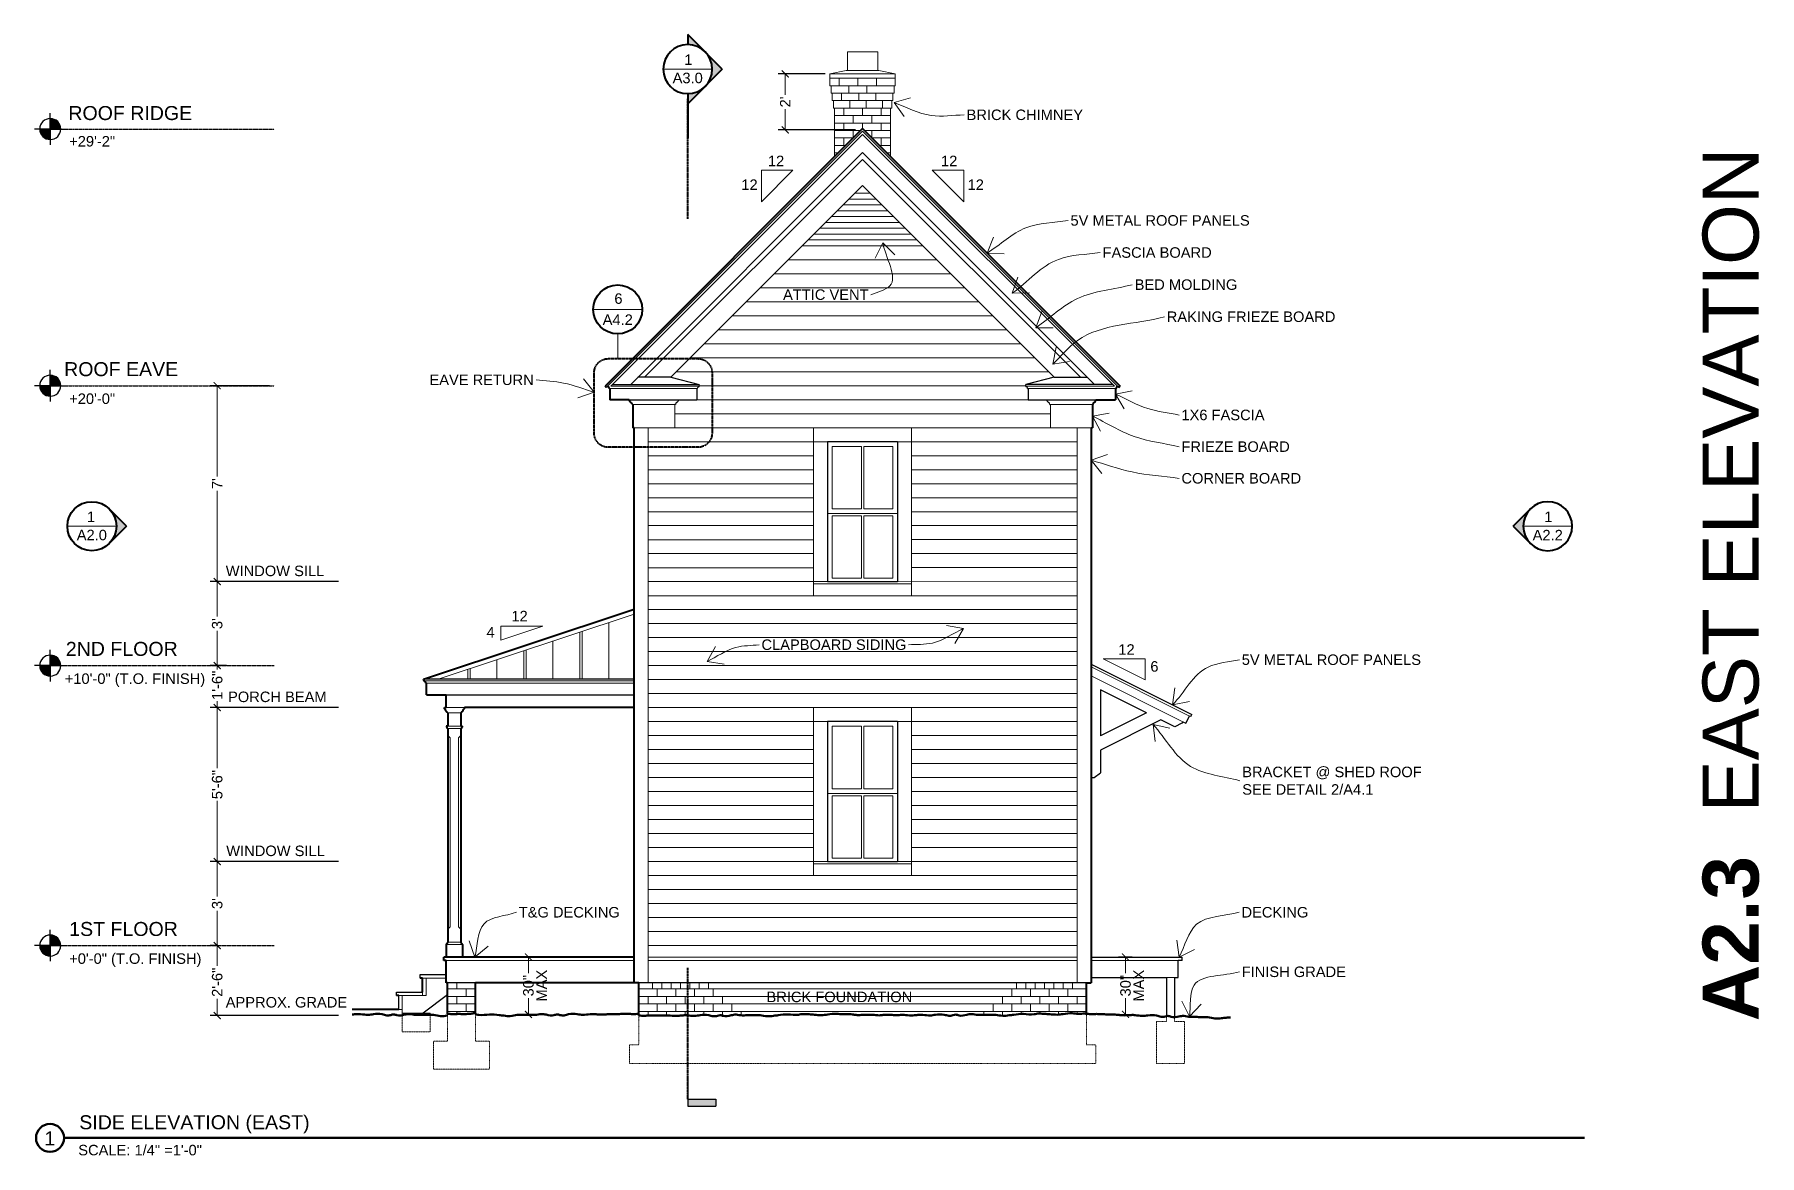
# Model space of a CAD drawing. Header units: inches. Extents: x -54 to 15382, y 469 to 41738.
# Drawn here: x 4949 to 5689, y 5338 to 5818 of the extents above; entities that cross this region are included whole.
import ezdxf

# ---------------------------------------------------------------- set-up
doc = ezdxf.new("R2010")
doc.units = ezdxf.units.IN
doc.header["$MEASUREMENT"] = 0
doc.linetypes.add('CENTER', pattern=[2, 1.25, -0.25, 0.25, -0.25])
doc.linetypes.add('DASHED2', pattern=[0.375, 0.25, -0.125])
doc.layers.get('0').update_dxf_attribs({"lineweight": 9})
for name, color, linetype, lineweight in [('1', 7, 'Continuous', 9), ('2', 7, 'Continuous', 18), ('3', 7, 'Continuous', 30), ('4', 7, 'Continuous', 40), ('5', 7, 'Continuous', 50), ('A-DIMSx', 7, 'Continuous', 9), ('A-LINK', 7, 'Continuous', 40), ('A-TEXTx', 7, 'Continuous', 18), ('TB-11x17', 7, 'Continuous', 50)]:
    doc.layers.add(name, color=color, linetype=linetype, lineweight=lineweight)
doc.styles.get("Standard").update_dxf_attribs({"font": 'arial.ttf'})
doc.dimstyles.get("Standard").update_dxf_attribs({"dimtxt": 3, "dimasz": 2, "dimexe": 0.03125, "dimexo": 0.0625, "dimgap": 0.03125, "dimtad": 0, "dimtoh": 1, "dimdec": 4, "dimlfac": 0.99985, "dimzin": 0, "dimdsep": 46, "dimlunit": 4, "dimtxsty": 'Standard', "dimblk": 'ARCHTICK', "dimblk1": 'ARCHTICK', "dimblk2": 'ARCHTICK', "dimcen": 0.09, "dimclrt": 256, "dimadec": 0, "dimazin": 0, "dimtfac": 1, "dimtdec": 4, "dimtofl": 0, "dimtmove": 0, "dimatfit": 3, "dimfxl": 1, "dimtolj": 1, "dimtzin": 0, "dimarcsym": 0})

msp = doc.modelspace()

# ---------------------------------------------------------------- texts
at = {"ltscale": 0.5, "insert": (5676.664182008406, 5582.753457065536), "char_height": 24, "attachment_point": 5, "rotation": 90}
msp.add_mtext('{\\fArial|b1|i0|c0|p34;A2.3\\fArial|b0|i0|c1|p0;  EAST ELEVATION}', dxfattribs=at)
at = {"ltscale": 0.1, "char_height": 6}
for s, insert, width, attachment_point in [('{SIDE ELEVATION (EAST)}', (4968.550761482729, 5347.403132257064), 116.9224368113398, 7), ('{1}', (4955.893434415259, 5345.305219456683), 11.15057808961787, 5)]:
    msp.add_mtext(s, dxfattribs=dict(at, insert=insert, width=width, attachment_point=attachment_point))
at = {"layer": 'A-DIMSx', "ltscale": 0.1, "char_height": 4.5, "attachment_point": 1}
for s, insert, width in [('{WINDOW SILL}', (5031.333438701035, 5590.804803745448), 68.5613292351144), ('{PORCH BEAM}', (5032.325040502854, 5536.812740885093), 68.56132923511439), ('{WINDOW SILL}', (5031.557863814562, 5470.80480110445), 68.5613292351144), ('{APPROX. GRADE}', (5031.325269518607, 5405.888446760806), 68.56132923511439)]:
    msp.add_mtext(s, dxfattribs=dict(at, insert=insert, width=width))
at = {"layer": 'A-DIMSx', "ltscale": 0.25, "char_height": 4.5, "attachment_point": 5, "rotation": 90}
for insert in [(5166.752291256204, 5410.744191856399), (5422.731974137288, 5410.744191854897)]:
    msp.add_mtext('\\A1;MAX', dxfattribs=dict(at, insert=insert))
at = {"layer": 'A-LINK', "ltscale": 0.1, "attachment_point": 5}
for s, insert, char_height, width in [('{1}', (5229.684790040524, 5807.673910438337), 4.5, 9.771161835695466), ('{\\H0.75x;A3.0}', (5229.378904697875, 5799.820595206306), 6, 9.85131082968337), ('{6}', (5199.692055445075, 5705.242949321268), 4.5, 9.771161835695239), ('{\\H0.75x;A4.2}', (5199.386170102427, 5696.232588379589), 6, 9.851310829682916), ('{1}', (4973.625955539926, 5611.74515484073), 4.5, 9.771161835695466), ('{1}', (5598.374201393967, 5611.74515484073), 4.5, 9.771161835695466), ('{\\H0.75x;A2.0}', (4973.931840882574, 5603.891839608699), 6, 9.851310829683825), ('{\\H0.75x;A2.2}', (5598.068316051319, 5603.891839608699), 6, 9.851310829683825)]:
    msp.add_mtext(s, dxfattribs=dict(at, insert=insert, char_height=char_height, width=width))
at = {"layer": 'A-TEXTx', "ltscale": 0.5}
for s, insert, char_height, width, attachment_point in [('{ROOF RIDGE }', (4963.87163686672, 5787.809203718973), 6, 81.25652048356525, 1), ('{+29\'-2"}', (4964.226320137754, 5774.95442416482), 4.5, 81.25652048356528, 1), ('{\\fArial Unicode MS|b0|i0|c0|p0;12}', (5270.740863288616, 5762.028320192298), 4.5, 7.734539628251255, 9), ('{\\fArial Unicode MS|b0|i0|c0|p0;12}', (5337.978203695058, 5762.028320192298), 4.5, 7.734539628251255, 7), ('{\\fArial Unicode MS|b0|i0|c0|p0;12}', (5259.349450780521, 5751.844803385384), 4.5, 7.734539628251255, 9), ('{\\fArial Unicode MS|b0|i0|c0|p0;12}', (5349.369616203154, 5751.844803385384), 4.5, 7.734539628251255, 7), ('{ROOF EAVE}', (4962.051800787493, 5678.027845912418), 6, 81.25652048356523, 1), ('{+20\'-0"}', (4964.226320137754, 5664.613022282001), 4.5, 81.25652048356528, 1), ('{\\fArial Unicode MS|b0|i0|c0|p0;12}', (5153.8085181185, 5566.923801888974), 4.5, 7.734539628251255, 7), ('{\\fArial Unicode MS|b0|i0|c0|p0;4}', (5143.11530257776, 5559.985060043147), 4.5, 7.734539628250786, 7), ('{2ND FLOOR }', (4962.777683572102, 5558.120937387323), 6, 97.33235111282974, 1), ('{\\fArial|b0|i0|c0|p0;12}', (5414.000853674956, 5552.606365613425), 4.5, 7.734539628251468, 7), ('{\\fArial|b0|i0|c0|p0;6}', (5427.718245136934, 5545.29207671063), 4.5, 7.734539628252151, 7), ('{+10\'-0" (T.O. FINISH)}', (4962.324926410684, 5544.613022282001), 4.5, 81.25652048356528, 1), ('{1ST FLOOR}', (4964.226320137754, 5438.060453632537), 6, 94.7761543569352, 1), ('{+0\'-0" (T.O. FINISH)}', (4964.226320137754, 5424.613022282003), 4.5, 81.25652048356528, 1)]:
    msp.add_mtext(s, dxfattribs=dict(at, insert=insert, char_height=char_height, width=width, attachment_point=attachment_point))
at = {"layer": 'A-TEXTx', "ltscale": 0.25, "char_height": 4.5}
for s, insert, attachment_point in [('{BRICK CHIMNEY}', (5348.932284150258, 5784.029397723533), 4), ('{5V METAL ROOF PANELS}', (5393.4761246984, 5738.751349013381), 4), ('{FASCIA BOARD}', (5407.233484011282, 5724.9939897005), 4), ('{BED MOLDING}', (5420.990843324162, 5711.236630387619), 4), ('{RAKING FRIEZE BOARD}', (5434.748202637044, 5697.479271074738), 4), ('{EAVE RETURN}', (5163.368992077505, 5670.446764688173), 6), ('{1X6 FASCIA}', (5441.037344805012, 5655.368882520746), 4), ('{FRIEZE BOARD}', (5441.037344805012, 5641.793084026468), 4), ('{CORNER BOARD}', (5441.037344805012, 5628.21728553219), 4), ('{CLAPBOARD SIDING}', (5260.996866521315, 5556.88749216916), 4), ('{5V METAL ROOF PANELS}', (5466.902303041055, 5550.45838195747), 4), ('BRACKET @ SHED ROOF\\PSEE DETAIL 2/A4.1{\\C5; }', (5467.105049849273, 5498.594509708289), 4), ('T&G DECKING', (5156.949587858841, 5442.194869824588), 4), ('{DECKING}', (5466.79738227593, 5442.194869824588), 4), ('{FINISH GRADE}', (5466.869160405087, 5416.673270705448), 4), ('{BRICK FOUNDATION}', (5325.650661342811, 5405.904175580627), 6)]:
    msp.add_mtext(s, dxfattribs=dict(at, insert=insert, attachment_point=attachment_point))
at = {"layer": 'A-TEXTx', "ltscale": 0.25, "insert": (5306.925986355188, 5706.932008169461), "char_height": 4.5, "attachment_point": 6, "rotation": 7.020177783832782e-09}
msp.add_mtext('{ATTIC VENT}', dxfattribs=at)
at = {"layer": 'TB-11x17', "ltscale": 0.5, "insert": (4968.118471649643, 5342.522730124603), "char_height": 4.5, "width": 73.0761799560637, "attachment_point": 1}
msp.add_mtext('\\A1;SCALE: 1/4" =1\'-0"', dxfattribs=at)

# ---------------------------------------------------------------- blocks, each defined once
blk = doc.blocks.new('window elev 3060')
for p, q in [((766.9950559175468, 905.6850793131406), (766.9951068883994, 839.6850422129568)), ((808.7445825260586, 905.674671676962), (766.9950559175468, 905.6850793131406)), ((808.9950472949191, 905.6747346370033), (808.9950472949191, 840.179875494558)), ((774.9950472949191, 870.929875494558), (774.9950472949191, 897.679875494558)), ((787.4950472949191, 897.679875494558), (774.9950472949191, 897.679875494558)), ((787.4950472949191, 870.929875494558), (787.4950472949191, 897.679875494558)), ((800.9950472949191, 897.6798754945579), (788.4950472949191, 897.679875494558)), ((788.4950472949191, 870.9298754945579), (788.4950472949191, 897.6798754945579)), ((800.9950472949191, 870.9298754945579), (800.9950472949191, 897.6798754945579)), ((802.9950472949191, 868.9298754945579), (772.9950472949191, 868.929875494558)), ((774.9950472949191, 870.929875494558), (787.4950472949191, 870.929875494558)), ((774.9950472949191, 841.179875494558), (774.9950472949191, 867.929875494558)), ((787.495047294919, 867.9298754945579), (774.9950472949191, 867.929875494558)), ((787.495047294919, 841.179875494558), (787.495047294919, 867.929875494558)), ((788.4950472949191, 870.9298754945579), (800.9950472949191, 870.9298754945579)), ((788.495047294919, 841.1798754945579), (788.495047294919, 867.9298754945579)), ((800.9950472949191, 867.9298754945579), (788.495047294919, 867.9298754945579)), ((800.9950472949191, 841.1798754945579), (800.9950472949191, 867.9298754945579)), ((766.9951068883994, 839.6850422129568), (766.9951068883994, 833.674671676962)), ((766.9951068883994, 838.6850422129568), (808.9950472949191, 838.6850422129569)), ((774.9950472949191, 841.179875494558), (787.495047294919, 841.179875494558)), ((788.495047294919, 841.1798754945579), (800.9950472949191, 841.1798754945579)), ((808.9950472949191, 840.179875494558), (808.9950472949191, 833.674671676962)), ((808.9950472949191, 833.674671676962), (766.9951068883994, 833.674671676962))]:
    blk.add_line(p, q)
at = {"lineweight": 5, "ltscale": 0.1}
for p, q in [((772.9950472949185, 839.6850369309756), (766.9951068884002, 839.6850422129568)), ((802.9950472949185, 839.685010520807), (808.995047294924, 839.674671676962))]:
    blk.add_line(p, q, dxfattribs=at)
at = {"layer": '1', "lineweight": 5, "ltscale": 0.1}
for p, q in [((772.9950472949185, 899.6790177223455), (766.9950559255885, 899.6746716769595)), ((802.9950472949185, 899.6807332667704), (808.995047294924, 899.674671676962))]:
    blk.add_line(p, q, dxfattribs=at)
at = {"layer": '3'}
for p, q in [((802.9950472949185, 899.6807095544044), (772.9950472949185, 899.6790137702892)), ((772.9950472949185, 899.6790177223455), (772.9950472949185, 839.6850369309756)), ((802.9950472949185, 899.6807332667704), (802.9950472949185, 839.685010520807)), ((772.9950472949185, 839.6850369309756), (802.9950472949185, 839.685010520807))]:
    blk.add_line(p, q, dxfattribs=at)
blk = doc.blocks.new('Section Callout')
at = {"layer": 'A-LINK', "ltscale": 0.1}
h = blk.add_hatch(color=256, dxfattribs=at)
h.paths.add_polyline_path([(1891.060329668259, 7392.500204895952), (1883.63570844458, 7385.075583672291), (1891.060329668259, 7377.650962448561, -0.1989123673796566), (1887.984950861922, 7385.075583672291, -0.1989123673796605)])
h.paths.add_polyline_path([(1898.484950891922, 7399.924826119615), (1891.060329668259, 7392.500204895952, -0.1989123673796605), (1898.484950891922, 7395.57558370229)])
h.paths.add_polyline_path([(1891.060329668259, 7377.650962448561), (1898.484950891922, 7370.226341224898), (1898.484950891922, 7374.57558364229, -0.1989123673796579)])
for p, q in [((1883.63570844458, 7385.075583672291), (1898.484950891922, 7399.924826119615)), ((1898.484950891922, 7399.924826119615), (1898.484950891922, 7395.57558370229)), ((1883.63570844458, 7385.075583672291), (1898.484950891922, 7370.226341224898)), ((1898.484950891922, 7374.57558364229), (1898.484950891922, 7370.226341224898)), ((1898.484950891922, 7370.226341224898), (1898.484950891922, 7355.48604917107))]:
    blk.add_line(p, q, dxfattribs=at)
blk.add_circle((1898.484950891922, 7385.075583672291), 10.50000003, dxfattribs=at)
blk = doc.blocks.new('_ArchTick')
at = {"color": 0, "linetype": 'ByBlock', "lineweight": 0, "const_width": 0.15}
blk.add_lwpolyline([(-0.5, -0.5), (0.5, 0.5)], dxfattribs=at)
blk = doc.blocks.new('*D242')
at = {"layer": 'A-DIMSx', "color": 0, "lineweight": -2, "ltscale": 0.1}
for p, q in [((5288.359542468281, 5801.570442207573), (5268.198900841683, 5801.570442207573)), ((5301.335888632024, 5777.570442207573), (5268.198900841683, 5777.570442207573))]:
    blk.add_line(p, q, dxfattribs=at)
at = {"layer": 'A-DIMSx', "color": 0, "lineweight": 5, "ltscale": 0.1}
for p, q in [((5271.198900841683, 5801.570442207573), (5271.198900841683, 5792.679241661871)), ((5271.198900841683, 5777.570442207573), (5271.198900841683, 5786.461642753276))]:
    blk.add_line(p, q, dxfattribs=at)
at = {"layer": 'A-DIMSx', "color": 0, "lineweight": 5, "xscale": 3, "yscale": 3, "zscale": 3}
for p, rotation in [((5271.198900841683, 5801.570442207573), 90), ((5271.198900841683, 5777.570442207573), 270)]:
    blk.add_blockref('_ArchTick', p, dxfattribs=dict(at, rotation=rotation))
at = {"layer": 'A-DIMSx', "ltscale": 0.25, "insert": (5271.198900841683, 5789.570442207573), "char_height": 4.5, "attachment_point": 5, "rotation": 90}
blk.add_mtext("\\A1;2'", dxfattribs=at)
blk = doc.blocks.new('Section Tail 1a')
at = {"layer": 'A-LINK', "lineweight": 5, "ltscale": 0.1}
blk.add_hatch(color=256, dxfattribs=at).paths.add_polyline_path([(5.424819746325937, 3.093751170673114), (5.424819746325937, 3.156251170673114), (5.174819746325937, 3.156251170673114), (5.174819746325937, 3.093751170673114)])
at = {"layer": 'A-LINK', "linetype": 'Continuous', "lineweight": 30, "ltscale": 0.1}
for p, q in [((5.424819746325937, 3.156251170673114), (5.174819746325937, 3.156251170673114)), ((5.174819746325937, 3.093751170673114), (5.174819746325937, 3.156251170673114)), ((5.424819746325937, 3.093751170673114), (5.174819746325937, 3.093751170673114)), ((5.424819746325937, 2.906251170673114), (5.424819746325937, 3.156251170673114))]:
    blk.add_line(p, q, dxfattribs=at)
blk = doc.blocks.new('Elevation Callout - 1')
at = {"layer": 'A-LINK', "ltscale": 0.1}
blk.add_hatch(color=256, dxfattribs=at).paths.add_polyline_path([(2031.585409644794, 7377.650962257641), (2039.010031059391, 7370.22634084306), (2046.434652473991, 7377.650962257641, -0.1989123673796605), (2039.010031059391, 7374.575583372291, -0.1989123673796605)])
for q in [(2031.585409644794, 7377.650962257641), (2046.434652473991, 7377.650962257641)]:
    blk.add_line((2039.010031059391, 7370.22634084306), q, dxfattribs=at)
blk.add_circle((2039.010031059391, 7385.075583672291), 10.5000003, dxfattribs=at)
blk = doc.blocks.new('Column 01 elev')
at = {"layer": '1', "ltscale": 0.25}
for p, q in [((2204.049767612317, 5527.663399218482), (2198.549767832687, 5527.663399473499)), ((2204.049767612315, 5521.941612087039), (2198.549767612315, 5521.941612087039)), ((2204.049767612315, 5520.941612087039), (2198.549767612315, 5520.941612087039)), ((2199.549767612315, 5516.941612087039), (2199.549767612315, 5435.91062299745)), ((2203.049767612315, 5516.941612087039), (2203.049767612315, 5435.91062299745)), ((2199.549767612315, 5435.91062299745), (2198.549767612315, 5434.91062299745)), ((2203.049767612315, 5435.91062299745), (2204.049767612315, 5434.91062299745)), ((2197.799767612315, 5428.41062299745), (2204.799767612315, 5428.41062299745)), ((2198.549767612315, 5429.41062299745), (2204.049767612315, 5429.41062299745))]:
    blk.add_line(p, q, dxfattribs=at)
at = {"layer": '1', "lineweight": 5, "ltscale": 0.25}
for p, q in [((2199.549767612315, 5516.941612087039), (2198.549767612315, 5517.941612087039)), ((2204.049767612315, 5517.941612087039), (2203.049767612315, 5516.941612087039))]:
    blk.add_line(p, q, dxfattribs=at)
at = {"layer": '3', "lineweight": 5, "ltscale": 0.1}
blk.add_line((2197.009558145321, 5529.941612087039), (2205.589977299683, 5529.941612087039), dxfattribs=at)
at = {"layer": '4'}
for p, q in [((2197.009558145321, 5529.371150893712), (2197.009558145321, 5529.941612087039)), ((2197.947193217014, 5528.16290782041), (2197.947193217014, 5528.42296717214)), ((2198.549767832687, 5527.663399218482), (2198.310089796149, 5527.663399218482)), ((2198.549767832687, 5527.663399473499), (2198.549767612315, 5521.941612087039)), ((2204.049768177821, 5527.663399218482), (2204.049767612315, 5521.941612087039)), ((2204.049767612317, 5527.663399218482), (2204.289445648855, 5527.663399218482)), ((2204.65234222799, 5528.16290782041), (2204.65234222799, 5528.42296717214)), ((2205.589977299683, 5529.371150893712), (2205.589977299683, 5529.941612087039)), ((2198.549767612315, 5520.941612087039), (2198.549767612315, 5429.41062299745)), ((2204.049767612315, 5520.941612087039), (2204.049767612315, 5429.41062299745)), ((2197.799767612315, 5428.41062299745), (2198.549767612315, 5429.41062299745)), ((2197.799767612315, 5428.41062299745), (2197.799767612316, 5422.91062299745)), ((2204.049767612315, 5429.41062299745), (2204.799767612315, 5428.41062299745)), ((2204.799767612315, 5428.41062299745), (2204.799767612316, 5422.91062299745))]:
    blk.add_line(p, q, dxfattribs=at)
at = {"layer": '4', "ltscale": 0.25}
for p, q in [((2198.549767612315, 5521.941612087039), (2197.799767612316, 5521.941612087039)), ((2198.299767612315, 5520.941612087039), (2198.549767612315, 5520.941612087039)), ((2204.049767612315, 5521.941612087039), (2204.799767612315, 5521.941612087039)), ((2204.299767612315, 5520.941612087039), (2204.049767612315, 5520.941612087039))]:
    blk.add_line(p, q, dxfattribs=at)
for centre, start, end in [((2198.407172041124, 5521.932814301444), 179.1701727650559, 233.9599295890314), ((2197.692363183508, 5520.950409872636), 359.1701727650559, 53.95992958910073), ((2204.907172041123, 5520.950409872636), 126.0400704109686, 180.8298272349441), ((2204.192363183508, 5521.932814301444), 306.0400704108993, 0.829827234944134)]:
    blk.add_arc(centre, 0.6074681400420562, start, end, dxfattribs=at)
at = {"layer": '4'}
for points, knots in [([(2197.947193217014, 5528.42296717214), (2197.874823996494, 5528.430420205143), (2197.802603852019, 5528.44032195825), (2197.700661780503, 5528.484499170268), (2197.627056349901, 5528.571465209813), (2197.584201001092, 5528.675774579591), (2197.543260630221, 5528.782846360155), (2197.50723890994, 5528.890526092896), (2197.470065185455, 5528.99866527921), (2197.426315771689, 5529.107345323151), (2197.379976422159, 5529.208090262442), (2197.311875456845, 5529.287825152556), (2197.229834027347, 5529.339095432675), (2197.137840778681, 5529.367841802659), (2197.074717098214, 5529.370518272216), (2197.009558145321, 5529.371150893712)], [0.0155755242542738, 0.0155755242542738, 0.0155755242542738, 0.0155755242542738, 0.0913028401127449, 0.1674336909023025, 0.2408040104642232, 0.3221473026034897, 0.4016041431616997, 0.4799340311826951, 0.5587835747269145, 0.6398599773087469, 0.7243934697205662, 0.7885424878220729, 0.8553171893737377, 0.9234650395193318, 0.9867830611350178, 0.9867830611350178, 0.9867830611350178, 0.9867830611350178]), ([(2198.310089796149, 5527.663399218482), (2198.301510135384, 5527.716651256442), (2198.289539911541, 5527.787897483782), (2198.254347795851, 5527.88242606838), (2198.211972490481, 5527.95756042515), (2198.155693972275, 5528.029839523328), (2198.07219175842, 5528.097109469067), (2198.00030944702, 5528.135031048216), (2197.947193217014, 5528.16290782041)], [0.0024790077437601, 0.0024790077437601, 0.0024790077437601, 0.0024790077437601, 0.1892867037168694, 0.3469332555690948, 0.4813354536624561, 0.6000559172976925, 0.7825047391978779, 0.9879342096178829, 0.9879342096178829, 0.9879342096178829, 0.9879342096178829]), ([(2204.289445648855, 5527.663399218482), (2204.29802530962, 5527.716651256442), (2204.309995533463, 5527.787897483782), (2204.345187649153, 5527.88242606838), (2204.387562954524, 5527.95756042515), (2204.443841472729, 5528.029839523328), (2204.527343686584, 5528.097109469067), (2204.599225997984, 5528.135031048216), (2204.65234222799, 5528.16290782041)], [0.0024790077437601, 0.0024790077437601, 0.0024790077437601, 0.0024790077437601, 0.1892867037168694, 0.3469332555690948, 0.4813354536624561, 0.6000559172976925, 0.7825047391978779, 0.9879342096178829, 0.9879342096178829, 0.9879342096178829, 0.9879342096178829]), ([(2204.65234222799, 5528.42296717214), (2204.72471144851, 5528.430420205143), (2204.796931592985, 5528.44032195825), (2204.898873664501, 5528.484499170268), (2204.972479095104, 5528.571465209813), (2205.015334443912, 5528.675774579591), (2205.056274814784, 5528.782846360155), (2205.092296535065, 5528.890526092896), (2205.129470259549, 5528.99866527921), (2205.173219673316, 5529.107345323151), (2205.219559022845, 5529.208090262442), (2205.287659988159, 5529.287825152556), (2205.369701417657, 5529.339095432675), (2205.461694666324, 5529.367841802659), (2205.52481834679, 5529.370518272216), (2205.589977299683, 5529.371150893712)], [0.0155755242542738, 0.0155755242542738, 0.0155755242542738, 0.0155755242542738, 0.0913028401127449, 0.1674336909023025, 0.2408040104642232, 0.3221473026034897, 0.4016041431616997, 0.4799340311826951, 0.5587835747269145, 0.6398599773087469, 0.7243934697205662, 0.7885424878220729, 0.8553171893737377, 0.9234650395193318, 0.9867830611350178, 0.9867830611350178, 0.9867830611350178, 0.9867830611350178])]:
    blk.add_open_spline(points, degree=3, knots=knots, dxfattribs=at)
blk = doc.blocks.new('Point')
at = {"lineweight": 0, "ltscale": 0.1}
h = blk.add_hatch(color=256, dxfattribs=at)
h.dxf.hatch_style = 1
h.paths.add_polyline_path([(-3.290270957845596, 4.165384880054646, 0.4142135623730951), (-3.352770957845596, 4.102884880054646), (-3.290270957845596, 4.102884880054646)])
h.paths.add_polyline_path([(-3.290270957845596, 4.102884880054646), (-3.290270957845596, 4.040384880054646, 0.4142135623730951), (-3.227770957845596, 4.102884880054646)])
at = {"layer": '3', "ltscale": 0.1}
for p, q in [((-3.290270957845596, 4.102884880054631), (-3.290270957845596, 4.196634880054631)), ((-3.290270957845596, 4.102884880054631), (-3.384020957845596, 4.102884880054631)), ((-3.290270957845596, 4.102884880054631), (-3.196520957845596, 4.102884880054631)), ((-3.290270957845595, 4.102884880054631), (-3.290270957845594, 4.009134880054631))]:
    blk.add_line(p, q, dxfattribs=at)
blk.add_circle((-3.290270957845596, 4.102884880054631), 0.0625, dxfattribs=at)
blk = doc.blocks.new('*D497')
at = {"layer": 'A-DIMSx', "color": 0, "lineweight": -2, "ltscale": 0.1}
for p, q in [((5025.693152090464, 5427.94161208705), (5024.693152090464, 5427.94161208705)), ((5079.693152090464, 5397.946667400212), (5024.693152090464, 5397.946667400212))]:
    blk.add_line(p, q, dxfattribs=at)
at = {"layer": 'A-DIMSx', "color": 0, "lineweight": 5, "ltscale": 0.1}
for p, q in [((5027.693152090464, 5427.94161208705), (5027.693152090464, 5419.247439061531)), ((5027.693152090464, 5397.946667400212), (5027.693152090464, 5405.17786198104))]:
    blk.add_line(p, q, dxfattribs=at)
at = {"layer": 'A-DIMSx', "color": 0, "lineweight": 5, "xscale": 3, "yscale": 3, "zscale": 3}
for p, rotation in [((5027.693152090464, 5427.94161208705), 90), ((5027.693152090464, 5397.946667400212), 270)]:
    blk.add_blockref('_ArchTick', p, dxfattribs=dict(at, rotation=rotation))
at = {"layer": 'A-DIMSx', "ltscale": 0.25, "insert": (5027.693152090464, 5412.212650521285), "char_height": 4.5, "attachment_point": 5, "rotation": 90}
blk.add_mtext('\\A1;2\'-6"', dxfattribs=at)
blk = doc.blocks.new('*D498')
at = {"layer": 'A-DIMSx', "color": 0, "lineweight": -2, "ltscale": 0.1}
for p, q in [((5030.735223578608, 5463.951977346011), (5024.693152090464, 5463.951977346011)), ((5027.960993382788, 5427.94161208705), (5024.693152090464, 5427.94161208705))]:
    blk.add_line(p, q, dxfattribs=at)
at = {"layer": 'A-DIMSx', "color": 0, "lineweight": 5, "ltscale": 0.1}
for p, q in [((5027.693152090464, 5463.951977346011), (5027.693152090464, 5449.015689668781)), ((5027.693152090464, 5427.94161208705), (5027.693152090464, 5442.877899764279))]:
    blk.add_line(p, q, dxfattribs=at)
at = {"layer": 'A-DIMSx', "color": 0, "lineweight": 5, "xscale": 3, "yscale": 3, "zscale": 3}
for p, rotation in [((5027.693152090464, 5463.951977346011), 90), ((5027.693152090464, 5427.94161208705), 270)]:
    blk.add_blockref('_ArchTick', p, dxfattribs=dict(at, rotation=rotation))
at = {"layer": 'A-DIMSx', "ltscale": 0.25, "insert": (5027.693152090464, 5445.94679471653), "char_height": 4.5, "attachment_point": 5, "rotation": 90}
blk.add_mtext("\\A1;3'", dxfattribs=at)
blk = doc.blocks.new('*D499')
at = {"layer": 'A-DIMSx', "color": 0, "lineweight": -2, "ltscale": 0.1}
for p, q in [((5079.693152090465, 5529.945958137372), (5024.693152090464, 5529.945958137372)), ((5079.693152090465, 5463.951977346011), (5024.693152090464, 5463.951977346011))]:
    blk.add_line(p, q, dxfattribs=at)
at = {"layer": 'A-DIMSx', "color": 0, "lineweight": 5, "ltscale": 0.1}
for p, q in [((5027.693152090464, 5529.945958137372), (5027.693152090464, 5503.945386568431)), ((5027.693152090464, 5463.951977346011), (5027.693152090464, 5489.952548914952))]:
    blk.add_line(p, q, dxfattribs=at)
at = {"layer": 'A-DIMSx', "color": 0, "lineweight": 5, "xscale": 3, "yscale": 3, "zscale": 3}
for p, rotation in [((5027.693152090464, 5529.945958137372), 90), ((5027.693152090464, 5463.951977346011), 270)]:
    blk.add_blockref('_ArchTick', p, dxfattribs=dict(at, rotation=rotation))
at = {"layer": 'A-DIMSx', "ltscale": 0.25, "insert": (5027.693152090464, 5496.948967741691), "char_height": 4.5, "attachment_point": 5, "rotation": 90}
blk.add_mtext('\\A1;5\'-6"', dxfattribs=at)
blk = doc.blocks.new('*D500')
at = {"layer": 'A-DIMSx', "color": 0, "lineweight": -2, "ltscale": 0.1}
for p, q in [((5077.693152090466, 5583.951979987009), (5024.693152090464, 5583.951979987009)), ((5026.482622710412, 5547.94161208705), (5024.693152090464, 5547.94161208705))]:
    blk.add_line(p, q, dxfattribs=at)
at = {"layer": 'A-DIMSx', "color": 0, "lineweight": 5, "ltscale": 0.1}
for p, q in [((5027.693152090464, 5583.951979987009), (5027.693152090464, 5569.01569098928)), ((5027.693152090464, 5547.94161208705), (5027.693152090464, 5562.877901084778))]:
    blk.add_line(p, q, dxfattribs=at)
at = {"layer": 'A-DIMSx', "color": 0, "lineweight": 5, "xscale": 3, "yscale": 3, "zscale": 3}
for p, rotation in [((5027.693152090464, 5583.951979987009), 90), ((5027.693152090464, 5547.94161208705), 270)]:
    blk.add_blockref('_ArchTick', p, dxfattribs=dict(at, rotation=rotation))
at = {"layer": 'A-DIMSx', "ltscale": 0.25, "insert": (5027.693152090464, 5565.946796037029), "char_height": 4.5, "attachment_point": 5, "rotation": 90}
blk.add_mtext("\\A1;3'", dxfattribs=at)
blk = doc.blocks.new('*D501')
at = {"layer": 'A-DIMSx', "color": 0, "lineweight": -2, "ltscale": 0.1}
for p, q in [((5031.63801529905, 5547.94161208705), (5024.693152090464, 5547.94161208705)), ((5025.693152090464, 5529.941612092044), (5024.693152090464, 5529.941612092044))]:
    blk.add_line(p, q, dxfattribs=at)
at = {"layer": 'A-DIMSx', "color": 0, "lineweight": 5, "ltscale": 0.1}
for p, q in [((5027.693152090464, 5547.94161208705), (5027.693152090464, 5546.29142549748)), ((5027.693152090464, 5529.941612092044), (5027.693152090464, 5532.72218948111))]:
    blk.add_line(p, q, dxfattribs=at)
at = {"layer": 'A-DIMSx', "color": 0, "lineweight": 5, "xscale": 3, "yscale": 3, "zscale": 3}
for p, rotation in [((5027.693152090464, 5547.94161208705), 90), ((5027.693152090464, 5529.941612092044), 270)]:
    blk.add_blockref('_ArchTick', p, dxfattribs=dict(at, rotation=rotation))
at = {"layer": 'A-DIMSx', "ltscale": 0.25, "insert": (5027.693152090464, 5539.506807489295), "char_height": 4.5, "attachment_point": 5, "rotation": 90}
blk.add_mtext('\\A1;1\'-6"', dxfattribs=at)
blk = doc.blocks.new('*D502')
at = {"layer": 'A-DIMSx', "color": 0, "lineweight": -2, "ltscale": 0.1}
for p, q in [((5050.101293455727, 5667.941612087039), (5024.693152090464, 5667.941612087039)), ((5079.693152090466, 5583.951979987009), (5024.693152090464, 5583.951979987009))]:
    blk.add_line(p, q, dxfattribs=at)
at = {"layer": 'A-DIMSx', "color": 0, "lineweight": 5, "ltscale": 0.1}
for p, q in [((5027.693152090464, 5667.941612087039), (5027.693152090464, 5628.998808315332)), ((5027.693152090464, 5583.951979987009), (5027.693152090464, 5622.894783758716))]:
    blk.add_line(p, q, dxfattribs=at)
at = {"layer": 'A-DIMSx', "color": 0, "lineweight": 5, "xscale": 3, "yscale": 3, "zscale": 3}
for p, rotation in [((5027.693152090464, 5667.941612087039), 90), ((5027.693152090464, 5583.951979987009), 270)]:
    blk.add_blockref('_ArchTick', p, dxfattribs=dict(at, rotation=rotation))
at = {"layer": 'A-DIMSx', "ltscale": 0.25, "insert": (5027.693152090464, 5625.946796037024), "char_height": 4.5, "attachment_point": 5, "rotation": 90}
blk.add_mtext("\\A1;7'", dxfattribs=at)
blk = doc.blocks.new('*D510')
at = {"layer": 'A-DIMSx', "color": 0, "lineweight": -2, "ltscale": 0.1}
for p, q in [((5163.879860249947, 5423.035622997485), (5158.102435610056, 5423.035622997485)), ((5160.145868254406, 5398.452760715313), (5164.102435610056, 5398.452760715313))]:
    blk.add_line(p, q, dxfattribs=at)
at = {"layer": 'A-DIMSx', "color": 0, "lineweight": 5, "ltscale": 0.1}
for p, q in [((5161.102435610056, 5423.035622997485), (5161.102435610056, 5416.092247790914)), ((5161.102435610056, 5398.452760715313), (5161.102435610056, 5405.396135921884))]:
    blk.add_line(p, q, dxfattribs=at)
at = {"layer": 'A-DIMSx', "color": 0, "lineweight": 5, "xscale": 3, "yscale": 3, "zscale": 3}
for p, rotation in [((5161.102435610056, 5423.035622997485), 90), ((5161.102435610056, 5398.452760715313), 270)]:
    blk.add_blockref('_ArchTick', p, dxfattribs=dict(at, rotation=rotation))
at = {"layer": 'A-DIMSx', "ltscale": 0.25, "insert": (5161.102435610056, 5410.744191856399), "char_height": 4.5, "attachment_point": 5, "rotation": 90}
blk.add_mtext('\\A1;30"', dxfattribs=at)
blk = doc.blocks.new('*D511')
at = {"layer": 'A-DIMSx', "color": 0, "lineweight": -2, "ltscale": 0.1}
for p, q in [((5419.859543131032, 5423.035622995983), (5414.082118491141, 5423.035622995983)), ((5416.125551135491, 5398.452760713811), (5420.082118491141, 5398.452760713811))]:
    blk.add_line(p, q, dxfattribs=at)
at = {"layer": 'A-DIMSx', "color": 0, "lineweight": 5, "ltscale": 0.1}
for p, q in [((5417.082118491141, 5423.035622995983), (5417.082118491141, 5416.092247789412)), ((5417.082118491141, 5398.452760713811), (5417.082118491141, 5405.396135920381))]:
    blk.add_line(p, q, dxfattribs=at)
at = {"layer": 'A-DIMSx', "color": 0, "lineweight": 5, "xscale": 3, "yscale": 3, "zscale": 3}
for p, rotation in [((5417.082118491141, 5423.035622995983), 90), ((5417.082118491141, 5398.452760713811), 270)]:
    blk.add_blockref('_ArchTick', p, dxfattribs=dict(at, rotation=rotation))
at = {"layer": 'A-DIMSx', "ltscale": 0.25, "insert": (5417.082118491141, 5410.744191854897), "char_height": 4.5, "attachment_point": 5, "rotation": 90}
blk.add_mtext('\\A1;30"', dxfattribs=at)
blk = doc.blocks.new('Detail Callout')
at = {"layer": '2', "ltscale": 0.1}
blk.add_line((240.2376562514767, 5822.291401537839), (219.2376556514766, 5822.291401537839), dxfattribs=at)
at = {"layer": 'A-LINK', "ltscale": 0.1}
blk.add_circle((229.7376559514767, 5822.291401537839), 10.50000030000001, dxfattribs=at)

# ---------------------------------------------------------------- dimensions: what is measured, and where the dimension line sits
at = {"layer": 'A-DIMSx', "ltscale": 0.1}
for base, p1, p2, picture, middle in [((5271.198900841683, 5801.570442207573), (5303.335888632024, 5777.570442207573), (5290.359542468281, 5801.570442207573), '*D242', (5271.198900841683, 5789.570442207573)), ((5027.693152090464, 5667.941612087039), (5081.693152090466, 5583.951979987009), (5052.101293455727, 5667.941612087039), '*D502', (5027.693152090464, 5625.946796037024)), ((5027.693152090464, 5583.951979987009), (5028.482622710412, 5547.94161208705), (5079.693152090466, 5583.951979987009), '*D500', (5027.693152090464, 5565.946796037029)), ((5027.693152090464, 5529.945958137372), (5081.693152090465, 5463.951977346011), (5081.693152090465, 5529.945958137372), '*D499', (5027.693152090464, 5496.948967741691)), ((5027.693152090464, 5463.951977346011), (5029.960993382788, 5427.94161208705), (5032.735223578608, 5463.951977346011), '*D498', (5027.693152090464, 5445.94679471653))]:
    dim = msp.add_linear_dim(base=base, p1=p1, p2=p2, angle=90, dimstyle='Standard', override={"dimtxt": 4.5, "dimasz": 3, "dimexe": 3, "dimexo": 2, "dimgap": 1, "dimlfac": -47.9928, "dimlwd": 5}, dxfattribs=at)
    dim.commit()
    dim.dimension.update_dxf_attribs({"geometry": picture, "text_midpoint": middle})
for base, p1, p2, picture, middle in [((5027.693152090464, 5529.941612092044), (5033.63801529905, 5547.94161208705), (5027.693152090464, 5529.941612092044), '*D501', (5027.693152090464, 5539.506807489295)), ((5027.693152090464, 5397.946667400212), (5027.693152090464, 5427.94161208705), (5081.693152090464, 5397.946667400212), '*D497', (5027.693152090464, 5412.212650521285))]:
    dim = msp.add_linear_dim(base=base, p1=p1, p2=p2, angle=90, dimstyle='Standard', override={"dimtxt": 4.5, "dimasz": 3, "dimexe": 3, "dimexo": 2, "dimgap": 1, "dimlfac": -47.9928, "dimlwd": 5}, dxfattribs=at)
    dim.commit()
    dim.dimension.update_dxf_attribs({"geometry": picture, "text_midpoint": middle, "dimtype": 160})
for base, p1, p2, picture, middle in [((5161.102435610056, 5398.452760715313), (5165.879860249947, 5423.035622997485), (5158.145868254406, 5398.452760715313), '*D510', (5161.102435610056, 5410.744191856399)), ((5417.082118491141, 5398.452760713811), (5421.859543131032, 5423.035622995983), (5414.125551135491, 5398.452760713811), '*D511', (5417.082118491141, 5410.744191854897))]:
    dim = msp.add_linear_dim(base=base, p1=p1, p2=p2, angle=90, text='30"', dimstyle='Standard', override={"dimtxt": 4.5, "dimasz": 3, "dimexe": 3, "dimexo": 2, "dimgap": 1, "dimlfac": -47.9928, "dimlwd": 5}, dxfattribs=at)
    dim.commit()
    dim.dimension.update_dxf_attribs({"geometry": picture, "text_midpoint": middle})

# ---------------------------------------------------------------- linework, layer by layer
msp.add_arc((5234.297245157031, 5666.753909371006), 0.6905186130718889, 84.82384382796725, 185.1761549002325)
at = {"layer": '1'}
for p, q in [((5290.359542468281, 5801.570442207573), (5318.359542468281, 5801.570442207572)), ((5290.359542468281, 5799.735622997488), (5318.359542468281, 5799.735622997489)), ((5294.359542468281, 5796.535622997488), (5294.359542468281, 5799.735622997489)), ((5311.359542468281, 5803.070442207572), (5297.359542468281, 5803.070442207572)), ((5302.359542468281, 5796.53562299749), (5302.359542468281, 5799.735622997489)), ((5310.359542468281, 5796.53562299749), (5310.359542468281, 5799.735622997489)), ((5318.359542468281, 5796.53562299749), (5290.359542468281, 5796.535622997489)), ((5317.859542468281, 5793.33562299749), (5290.859542468281, 5793.335622997488)), ((5295.359542468281, 5790.135622997491), (5295.359542468281, 5793.335622997491)), ((5298.526209134947, 5793.335622997491), (5298.526209134947, 5796.53562299749)), ((5302.692875801615, 5790.135622997491), (5302.692875801615, 5793.335622997491)), ((5306.192875801615, 5793.335622997491), (5306.192875801615, 5796.53562299749)), ((5310.026209134947, 5790.135622997491), (5310.026209134947, 5793.33562299749)), ((5291.359542468281, 5790.135622997489), (5317.359542468281, 5790.13562299749)), ((5316.859542468281, 5786.935622997488), (5291.859542468281, 5786.935622997488)), ((5316.359542468281, 5783.735622997488), (5292.359542468281, 5783.735622997488)), ((5296.359542468281, 5783.73562299749), (5296.359542468281, 5786.935622997489)), ((5298.859542468281, 5786.935622997489), (5298.859542468281, 5790.13562299749)), ((5300.359542468281, 5780.535622997489), (5300.359542468281, 5783.735622997489)), ((5304.359542468281, 5783.735622997488), (5304.359542468281, 5786.935622997489)), ((5305.859542468281, 5786.935622997489), (5305.859542468281, 5790.13562299749)), ((5308.359542468281, 5780.53562299749), (5308.359542468281, 5783.735622997488)), ((5312.359542468281, 5783.735622997489), (5312.359542468281, 5786.935622997489)), ((5312.859542468281, 5786.935622997489), (5312.859542468281, 5790.13562299749)), ((5304.359542693879, 5777.063797677487), (5194.487357104661, 5667.19161208582)), ((5196.401570668231, 5667.691612087037), (5304.359542693879, 5775.649584118958)), ((5292.359542468281, 5780.535622997488), (5316.359542468281, 5780.535622997489)), ((5303.570707842107, 5777.33562299749), (5292.359542468281, 5777.335622997489)), ((5296.359542468281, 5777.335622997492), (5296.359542468281, 5780.535622997489)), ((5300.359542468279, 5774.13562299749), (5300.359542468279, 5777.335622997491)), ((5304.359542468281, 5778.124458074877), (5304.359542468281, 5780.535622997489)), ((5304.359542693879, 5777.063797677487), (5414.231728283095, 5667.19161208582)), ((5412.317514719525, 5667.691612087037), (5304.359542693879, 5775.649584118958)), ((5316.359542468281, 5777.33562299749), (5305.148377545651, 5777.33562299749)), ((5308.359542468279, 5774.135622997491), (5308.359542468279, 5777.335622997489)), ((5312.359542468281, 5777.335622997491), (5312.359542468281, 5780.535622997489)), ((5292.359542468281, 5774.135622997489), (5300.370707842179, 5774.13562299749)), ((5297.170707842251, 5770.935622997489), (5292.359542468281, 5770.935622997489)), ((5296.359542468281, 5770.93562299749), (5296.359542468281, 5774.13562299749)), ((5308.348377545579, 5774.13562299749), (5316.359542468281, 5774.13562299749)), ((5316.359542468281, 5770.935622997491), (5311.548377545507, 5770.93562299749)), ((5312.359542468281, 5770.93562299749), (5312.359542468279, 5774.13562299749)), ((5292.359542468281, 5767.735622997488), (5293.97070784232, 5767.735622997488)), ((5314.748377545437, 5767.735622997488), (5316.359542468281, 5767.735622997488)), ((5310.10431097448, 5747.941612087037), (5298.614773962734, 5747.941612087037)), ((5307.604310974174, 5750.441612087037), (5301.114773962734, 5750.441612087037)), ((5317.604310975398, 5740.441612087037), (5291.114773962734, 5740.441612087037)), ((5315.104310975092, 5742.941612087037), (5293.614773962734, 5742.941612087037)), ((5312.604310974786, 5745.441612087037), (5296.114773962734, 5745.441612087037)), ((5325.104310976317, 5732.941612087037), (5283.614773962734, 5732.941612087037)), ((5322.60431097601, 5735.441612087037), (5286.114773962734, 5735.441612087037)), ((5320.104310975704, 5737.941612087037), (5288.614773962734, 5737.941612087037)), ((5327.604310976622, 5730.441612087037), (5281.114773962733, 5730.441612087037)), ((5195.98735709231, 5666.691612087037), (5233.359542468294, 5666.691612087036)), ((5196.401570668233, 5667.691612087038), (5234.359542468294, 5667.691612087037)), ((5412.317514268339, 5667.691612087038), (5374.359542468279, 5667.691612087037)), ((5412.731727844262, 5666.691612087037), (5375.359542468279, 5666.691612087036)), ((5402.359543036522, 5547.428093811513), (5444.516024754754, 5526.349852952409)), ((5206.359542448408, 5541.452289664146), (5116.359542479442, 5541.452289664148)), ((5206.359542447775, 5540.452289664146), (5117.359542468315, 5540.452289664146)), ((5206.359542372385, 5421.535622997484), (5125.859542479442, 5421.535622997484)), ((5212.359542366363, 5412.035622993643), (5212.359542372385, 5421.535622997484)), ((5396.359543802888, 5421.535622997485), (5396.359543860717, 5412.035622960946)), ((5439.609542468314, 5421.535622997485), (5402.359543802888, 5421.535622997485)), ((5115.73454246831, 5414.035622997494), (5117.234542468308, 5414.035622997495)), ((5117.234542468308, 5406.535622997493), (5117.234542468308, 5414.035622997492)), ((5125.85954246831, 5414.035622997501), (5117.234542468308, 5414.035622997495)), ((5117.234542468308, 5406.535622997493), (5105.484542468314, 5406.535622997493)), ((5106.984542468314, 5406.535622997492), (5106.984542468314, 5399.035622997493))]:
    msp.add_line(p, q, dxfattribs=at)
at = {"layer": '1', "ltscale": 0.1}
for p, q in [((5115.73454246831, 5408.035622997493), (5115.73454246831, 5406.535622997493)), ((5105.484542468314, 5400.535622997493), (5106.984542468314, 5400.535622997493))]:
    msp.add_line(p, q, dxfattribs=at)
at = {"layer": '1', "linetype": 'DASHED2', "ltscale": 0.25}
for p, q in [((5138.35954246831, 5398.467353296457), (5138.35954246831, 5386.935622997484)), ((5400.35954246831, 5398.723345496407), (5400.359542468308, 5385.335622997483)), ((5106.984542468314, 5398.107307868148), (5106.984542468314, 5391.035622997493)), ((5106.984542468314, 5391.035622997493), (5118.984542468314, 5391.035622997493)), ((5118.984542468314, 5391.035622997493), (5118.984542468314, 5398.107832850376)), ((5126.35954246831, 5397.925303595007), (5126.35954246831, 5386.935622997484)), ((5208.35954246831, 5397.997395394956), (5208.35954246831, 5385.335622997483)), ((5430.376800389469, 5395.335622997481), (5430.376800389469, 5377.335622997483)), ((5442.342284547149, 5395.335622997481), (5442.342284547149, 5377.335622997483)), ((5120.35954246831, 5386.935622997484), (5120.35954246831, 5374.935622997485)), ((5120.35954246831, 5386.935622997484), (5126.35954246831, 5386.935622997484)), ((5138.35954246831, 5386.935622997484), (5144.35954246831, 5386.935622997484)), ((5144.35954246831, 5374.935622997485), (5144.35954246831, 5386.935622997484)), ((5204.359542468308, 5385.335622997483), (5204.359542468308, 5377.335622997483)), ((5204.359542468308, 5385.335622997483), (5208.35954246831, 5385.335622997483)), ((5400.359542468308, 5385.335622997483), (5404.35954246831, 5385.335622997483)), ((5404.35954246831, 5377.335622997483), (5404.35954246831, 5385.335622997483)), ((5204.359542468308, 5377.335622997483), (5404.35954246831, 5377.335622997483)), ((5430.376800389469, 5377.335622997483), (5442.342284547149, 5377.335622997483)), ((5120.35954246831, 5374.935622997485), (5144.35954246831, 5374.935622997485))]:
    msp.add_line(p, q, dxfattribs=at)
at = {"layer": '1', "linetype": 'DASHED2', "ltscale": 0.1}
for p, q in [((5430.376800389469, 5395.335622997481), (5434.60954246831, 5395.335622997481)), ((5434.60954246831, 5397.691995071204), (5434.60954246831, 5395.335622997481)), ((5438.10954246831, 5397.259254199393), (5438.10954246831, 5395.335622997481)), ((5438.10954246831, 5395.335622997481), (5442.342284547149, 5395.335622997481))]:
    msp.add_line(p, q, dxfattribs=at)
at = {"layer": '2'}
for p, q in [((5297.859542468277, 5803.070442207572), (5297.859542468277, 5811.107245466856)), ((5297.859542468277, 5811.107245466856), (5310.859542468277, 5811.107245466856)), ((5310.859542468277, 5803.070442207572), (5310.859542468277, 5811.107245466856)), ((5297.359542468281, 5803.070442207572), (5290.359542468281, 5801.570442207573)), ((5290.359542468281, 5796.535622997489), (5290.359542468281, 5801.570442207573)), ((5297.859542468277, 5803.070442207572), (5297.359542468281, 5803.070442207572)), ((5311.359542468281, 5803.070442207572), (5310.859542468277, 5803.070442207572)), ((5311.359542468281, 5803.070442207572), (5318.359542468281, 5801.570442207572)), ((5318.359542468281, 5796.53562299749), (5318.359542468281, 5801.570442207572)), ((5290.859542468281, 5796.535622997489), (5290.359542468281, 5796.535622997489)), ((5290.859542468281, 5793.335622997488), (5290.859542468281, 5796.535622997487)), ((5291.359542468281, 5793.335622997488), (5290.859542468281, 5793.335622997488)), ((5291.359542468281, 5790.135622997489), (5291.359542468281, 5793.33562299749)), ((5317.359542468281, 5790.135622997489), (5317.359542468281, 5793.33562299749)), ((5317.859542468281, 5793.33562299749), (5317.359542468281, 5793.33562299749)), ((5317.859542468281, 5793.33562299749), (5317.859542468281, 5796.535622997489)), ((5318.359542468281, 5796.53562299749), (5317.859542468281, 5796.53562299749)), ((5291.359542468281, 5790.135622997489), (5291.859542468281, 5790.135622997489)), ((5291.859542468281, 5786.935622997488), (5291.859542468281, 5790.135622997489)), ((5292.359542468281, 5786.935622997488), (5291.859542468281, 5786.935622997488)), ((5292.359542468281, 5766.124457623413), (5292.359542468281, 5786.935622997488)), ((5316.359542468281, 5766.124458074608), (5316.359542468281, 5786.935622997488)), ((5316.859542468281, 5786.935622997488), (5316.359542468281, 5786.935622997488)), ((5316.859542468281, 5786.935622997488), (5316.859542468281, 5790.135622997489)), ((5316.859542468281, 5790.135622997489), (5317.359542468281, 5790.135622997489)), ((5304.359542693879, 5767.828516441915), (5204.972638339001, 5668.441612087038)), ((5210.922941004112, 5671.524525119074), (5304.359542693879, 5764.961126808925)), ((5304.359542693879, 5767.828516441915), (5403.746447048756, 5668.441612087038)), ((5397.796144383645, 5671.524525119074), (5304.359542693879, 5764.961126808925)), ((5304.359542468255, 5753.686380592559), (5222.197686994768, 5671.524525119074)), ((5304.359542468255, 5753.686380592559), (5386.521397949778, 5671.524525121094)), ((5330.104310976929, 5727.941612087037), (5278.614773962734, 5727.941612087037)), ((5336.114718613842, 5721.93120445086), (5272.614773962734, 5721.93120445086)), ((5348.104310979132, 5709.941612087037), (5260.614773962734, 5709.941612087037)), ((5342.114718614577, 5715.93120445086), (5266.604366326555, 5715.93120445086)), ((5354.114718616047, 5703.93120445086), (5254.614773962734, 5703.93120445086)), ((5360.104310980647, 5697.941612086993), (5248.614773957766, 5697.941612092005)), ((5242.614773952799, 5691.941612087037), (5366.114804476674, 5691.931118591701)), ((5230.614773952799, 5679.93120445086), (5378.114718618985, 5679.93120445086)), ((5236.604366326555, 5685.93120445086), (5372.11471861825, 5685.93120445086)), ((5224.603388575524, 5673.93022669983), (5384.103256171238, 5673.94266689934)), ((5233.609542468294, 5666.691612087037), (5233.359542468294, 5666.691612087036)), ((5234.359542468294, 5667.691612087037), (5234.359542468294, 5668.441612087037)), ((5234.359542468294, 5667.930987613252), (5374.359542468279, 5667.941906919692)), ((5234.359542468294, 5667.691612087037), (5234.359542468294, 5667.441612087037)), ((5223.859542468288, 5659.941612045848), (5205.859542463637, 5659.941612045845)), ((5223.85954246835, 5649.941612087037), (5223.85954246835, 5659.941612045848)), ((5233.359542468294, 5661.941612087037), (5375.359542468277, 5661.941612087037)), ((5384.859542468223, 5649.941612087037), (5384.859542468223, 5659.941612045848)), ((5384.859542468284, 5659.941612045848), (5402.859542472936, 5659.941612045845)), ((5283.35954246831, 5649.941612087038), (5206.359542517188, 5649.941612087037)), ((5212.359542372385, 5421.535622997484), (5212.359542517188, 5649.941612083234)), ((5223.85954246835, 5655.941612087037), (5384.859542468223, 5655.941612087037)), ((5384.859542468223, 5649.941612087037), (5325.109069076821, 5649.941612087038)), ((5384.859542468223, 5649.941612087037), (5402.359542412476, 5649.941612087038)), ((5396.359542412476, 5649.941612050514), (5396.359543802888, 5421.535622997485)), ((5283.35954246831, 5643.935207387851), (5212.359542513377, 5643.931147266048)), ((5396.359542449001, 5643.941669077005), (5325.359533845682, 5643.937622788773)), ((5283.35955174377, 5637.93120445086), (5212.359542509574, 5637.93120445086)), ((5396.359542485588, 5637.93120445086), (5325.359533845682, 5637.93120445086)), ((5283.359556369443, 5631.941612087037), (5212.359542505776, 5631.941612087037)), ((5396.35954252205, 5631.941612087037), (5325.359533845682, 5631.941612087037)), ((5283.359561011193, 5625.93120445086), (5212.359542501967, 5625.93120445086)), ((5396.359542558639, 5625.93120445086), (5325.359533845682, 5625.93120445086)), ((5283.359565644903, 5619.93120445086), (5212.359542498163, 5619.93120445086)), ((5283.359570278615, 5613.93120445086), (5212.359542494358, 5613.93120445086)), ((5396.359542595101, 5619.941612087037), (5325.359533845682, 5619.941612087037)), ((5396.359542631688, 5613.93120445086), (5325.359533845682, 5613.93120445086)), ((5283.359574904289, 5607.941612087037), (5212.359542490562, 5607.941612087037)), ((5396.35954266815, 5607.941612087037), (5325.359533845682, 5607.941612087037)), ((5283.359579546039, 5601.93120445086), (5212.359542486751, 5601.93120445086)), ((5396.359542704675, 5601.941612087037), (5325.359533845682, 5601.941612087037)), ((5283.359584171711, 5595.941612087037), (5212.359542482953, 5595.941612087037)), ((5396.359542741198, 5595.941612087037), (5325.359533845682, 5595.941612087037)), ((5283.359588813461, 5589.93120445086), (5212.359542479144, 5589.93120445086)), ((5283.359593439163, 5583.941574986855), (5212.359542475346, 5583.941569704873)), ((5396.359542777724, 5589.941612087037), (5325.359533845682, 5589.941612087037)), ((5325.359533845682, 5583.941538012671), (5396.359542814313, 5583.931056828515)), ((5283.359593439163, 5577.93120445086), (5212.359542471535, 5577.93120445086)), ((5396.359542850836, 5577.93120445086), (5325.359533845682, 5577.93120445086)), ((5122.455812566775, 5542.202289664148), (5206.359542466551, 5570.068368198225)), ((5396.359542887298, 5571.941612087037), (5212.359542467739, 5571.941612087037)), ((5183.10476323826, 5542.202289664147), (5183.104763238234, 5562.344998747988)), ((5184.10476323826, 5542.202289664147), (5184.104763238236, 5562.67711841141)), ((5195.604763238225, 5566.496494540747), (5195.60476323826, 5542.202289664147)), ((5396.359542923823, 5565.941612087037), (5212.359542463935, 5565.941612087037)), ((5159.104763238263, 5542.202289664147), (5159.104763238249, 5554.37412682589)), ((5160.104763238263, 5542.202289664147), (5160.104763238251, 5554.706246489312)), ((5171.604763238242, 5558.525622618649), (5171.604763238263, 5542.202289664147)), ((5396.359542960347, 5559.941612087037), (5212.35954246013, 5559.941612087037)), ((5396.359542996872, 5553.941612087037), (5212.359542456326, 5553.941612087037)), ((5135.104763238267, 5542.202289664148), (5135.104763238265, 5546.403254903792)), ((5136.104763238267, 5542.202289664148), (5136.104763238267, 5546.735374567214)), ((5147.604763238256, 5550.554750696551), (5147.604763238267, 5542.202289664147)), ((5396.359543033397, 5547.941612087037), (5212.359542452523, 5547.941612087037)), ((5396.359543069921, 5541.941612087037), (5212.359542448719, 5541.941612087037)), ((5402.359543060344, 5543.514974838981), (5441.609136383966, 5523.890178177082)), ((5396.35954310651, 5535.931147266009), (5212.359542444916, 5535.941669271853)), ((5283.366405012239, 5529.935207780284), (5212.359542441105, 5529.931147266044)), ((5396.359543142971, 5529.941669078382), (5325.366396389611, 5529.937623181206)), ((5283.366405012239, 5523.928803081098), (5212.359542437296, 5523.924742566856)), ((5283.366414287699, 5517.924800144106), (5212.359542433493, 5517.924800144106)), ((5396.359543179535, 5523.935264379196), (5325.366396389611, 5523.931218482019)), ((5396.359543216122, 5517.924800144106), (5325.366396389611, 5517.924800144106)), ((5283.366418913372, 5511.935207780284), (5212.359542429696, 5511.935207780284)), ((5396.359543252584, 5511.935207780284), (5325.366396389611, 5511.935207780284)), ((5283.366423555122, 5505.924800144106), (5212.359542425886, 5505.924800144106)), ((5396.359543289173, 5505.924800144106), (5325.366396389611, 5505.924800144106)), ((5283.366428188832, 5499.924800144106), (5212.359542422082, 5499.924800144106)), ((5396.359543325634, 5499.935207780284), (5325.366396389611, 5499.935207780284)), ((5283.366432822544, 5493.924800144106), (5212.359542418279, 5493.924800144106)), ((5283.366437448218, 5487.935207780284), (5212.359542414481, 5487.935207780284)), ((5396.359543362221, 5493.924800144106), (5325.366396389611, 5493.924800144106)), ((5396.359543398683, 5487.935207780284), (5325.366396389611, 5487.935207780284)), ((5283.366442089966, 5481.924800144106), (5212.35954241067, 5481.924800144106)), ((5396.359543435208, 5481.935207780284), (5325.366396389611, 5481.935207780284)), ((5283.36644671564, 5475.935207780284), (5212.359542406874, 5475.935207780284)), ((5396.359543471732, 5475.935207780284), (5325.366396389611, 5475.935207780284)), ((5283.366451357389, 5469.924800144106), (5212.359542403063, 5469.924800144106)), ((5396.359543508257, 5469.935207780284), (5325.366396389611, 5469.935207780284)), ((5283.366455983092, 5463.935170680101), (5212.359542399259, 5463.924650977001)), ((5283.366455983092, 5457.924800144106), (5212.359542395454, 5457.924800144106)), ((5325.366396389611, 5463.935133705917), (5396.359543544846, 5463.924653534718)), ((5396.35954358137, 5457.924800144106), (5325.366396389611, 5457.924800144106)), ((5396.359543617857, 5451.93114726598), (5212.359542391661, 5451.941669271856)), ((5396.359543654316, 5445.94166927192), (5212.359542387851, 5445.931147266041)), ((5396.359543690905, 5439.931147265976), (5212.359542384054, 5439.941669271857)), ((5396.359543727367, 5433.941612087037), (5212.359542380251, 5433.941612087037)), ((5396.359543763891, 5427.941612087037), (5212.359542376445, 5427.941612087037)), ((5396.359543802888, 5423.035622997485), (5212.359542372385, 5423.035622997484)), ((5396.359543802888, 5421.535622997485), (5212.359542372385, 5421.535622997484)), ((5126.35954246831, 5409.335622997488), (5138.35954246831, 5409.335622997488)), ((5138.35954246831, 5406.135622997486), (5126.35954246831, 5406.135622997488)), ((5130.35954246831, 5409.335622997488), (5130.359542468312, 5412.035622997485)), ((5130.35954246831, 5402.935622997486), (5130.35954246831, 5406.135622997488)), ((5134.35954246831, 5406.135622997486), (5134.35954246831, 5409.335622997487)), ((5208.359542468308, 5409.335622997482), (5400.359542468308, 5409.335622997489)), ((5208.359542468308, 5406.135622997486), (5400.359542468308, 5406.135622997489)), ((5212.359542468308, 5402.935622997487), (5212.359542468308, 5406.135622997485)), ((5214.35954246831, 5409.335622997487), (5214.35954246831, 5412.035622997472)), ((5216.35954246831, 5406.135622997487), (5216.359542468308, 5409.335622997483)), ((5218.35954246831, 5409.335622997489), (5218.359542468312, 5412.035622997475)), ((5220.35954246831, 5402.935622997487), (5220.35954246831, 5406.135622997487)), ((5222.35954246831, 5409.335622997485), (5222.359542468312, 5412.035622997472)), ((5224.35954246831, 5406.135622997487), (5224.35954246831, 5409.335622997483)), ((5226.35954246831, 5409.335622997483), (5226.359542468312, 5412.03562299747)), ((5228.35954246831, 5402.935622997487), (5228.35954246831, 5406.135622997487)), ((5230.35954246831, 5409.33562299748), (5230.359542468312, 5412.035622997467)), ((5232.35954246831, 5406.135622997487), (5232.359542468312, 5409.335622997483)), ((5234.35954246831, 5409.335622997478), (5234.359542468312, 5412.035622997464)), ((5236.35954246831, 5402.935622997487), (5236.35954246831, 5406.135622997487)), ((5238.35954246831, 5409.335622997474), (5238.359542468312, 5412.035622997461)), ((5240.359542468312, 5406.135622997487), (5240.359542468314, 5409.335622997483)), ((5244.359542468312, 5402.935622997487), (5244.359542468312, 5406.135622997487)), ((5364.359542468308, 5402.935622997478), (5364.359542468308, 5406.135622997478)), ((5368.359542468308, 5406.135622997478), (5368.359542468306, 5409.335622997474)), ((5370.35954246831, 5409.335622997465), (5370.359542468308, 5412.035622997451)), ((5372.35954246831, 5402.935622997477), (5372.35954246831, 5406.135622997478)), ((5374.35954246831, 5409.335622997468), (5374.359542468308, 5412.035622997455)), ((5376.35954246831, 5406.135622997478), (5376.359542468308, 5409.335622997474)), ((5378.35954246831, 5409.335622997471), (5378.359542468308, 5412.035622997457)), ((5380.35954246831, 5402.935622997477), (5380.35954246831, 5406.135622997478)), ((5382.35954246831, 5409.335622997473), (5382.359542468308, 5412.03562299746)), ((5384.35954246831, 5406.135622997478), (5384.35954246831, 5409.335622997474)), ((5386.35954246831, 5409.335622997476), (5386.359542468308, 5412.035622997462)), ((5388.35954246831, 5402.935622997477), (5388.35954246831, 5406.135622997477)), ((5390.35954246831, 5409.335622997479), (5390.359542468308, 5412.035622997466)), ((5392.35954246831, 5406.135622997478), (5392.359542468312, 5409.335622997473)), ((5394.35954246831, 5409.335622997478), (5394.35954246831, 5412.035622997463)), ((5396.359542468312, 5402.935622997477), (5396.359542468312, 5406.135622997476)), ((5106.984542468314, 5399.035622997493), (5106.984542468314, 5398.112688954248)), ((5106.984542468314, 5399.035622997493), (5115.984542468308, 5399.035622997493)), ((5126.35954246831, 5402.935622997486), (5138.35954246831, 5402.935622997487)), ((5138.35954246831, 5399.735622997485), (5126.35954246831, 5399.735622997486)), ((5126.35954246831, 5398.621290393105), (5126.35954246831, 5397.925303595007)), ((5130.35954246831, 5398.54804170511), (5130.35954246831, 5399.735622997486)), ((5134.35954246831, 5399.735622997486), (5134.35954246831, 5402.935622997487)), ((5138.35954246831, 5398.985622997486), (5138.35954246831, 5398.467353296457)), ((5400.359542468308, 5402.935622997489), (5208.359542468308, 5402.935622997486)), ((5208.359542468312, 5399.735622997485), (5400.359542468308, 5399.735622997488)), ((5212.359542468308, 5398.002227484163), (5212.359542468308, 5399.735622997485)), ((5216.35954246831, 5399.735622997487), (5216.35954246831, 5402.935622997487)), ((5220.35954246831, 5398.002856806957), (5220.35954246831, 5399.735622997487)), ((5224.35954246831, 5399.735622997487), (5224.35954246831, 5402.935622997487)), ((5228.35954246831, 5398.066750958625), (5228.35954246831, 5399.735622997487)), ((5232.35954246831, 5399.735622997487), (5232.35954246831, 5402.935622997487)), ((5236.35954246831, 5398.258289356248), (5236.35954246831, 5399.735622997487)), ((5240.35954246831, 5399.735622997487), (5240.35954246831, 5402.935622997487)), ((5244.35954246831, 5398.258289356248), (5244.35954246831, 5399.735622997487)), ((5248.359542468312, 5399.735622997487), (5248.359542468312, 5402.935622997487)), ((5252.359542468312, 5398.258289356248), (5252.359542468312, 5399.735622997487)), ((5356.359542468308, 5398.258289356238), (5356.359542468308, 5399.735622997478)), ((5360.359542468308, 5399.735622997478), (5360.359542468308, 5402.935622997478)), ((5364.35954246831, 5398.258289356238), (5364.35954246831, 5399.735622997478)), ((5368.35954246831, 5399.735622997478), (5368.35954246831, 5402.935622997477)), ((5372.35954246831, 5398.61754869047), (5372.35954246831, 5399.735622997478)), ((5376.35954246831, 5399.735622997478), (5376.35954246831, 5402.935622997477)), ((5380.35954246831, 5398.788168546661), (5380.35954246831, 5399.735622997478)), ((5384.35954246831, 5399.735622997478), (5384.35954246831, 5402.935622997477)), ((5388.35954246831, 5398.355697774123), (5388.35954246831, 5399.735622997478)), ((5392.35954246831, 5399.735622997478), (5392.35954246831, 5402.935622997477)), ((5396.359542468312, 5398.707339350694), (5396.359542468312, 5399.735622997476))]:
    msp.add_line(p, q, dxfattribs=at)
at = {"layer": '2', "ltscale": 0.1}
for p, q in [((5218.874646895594, 5803.630559413213), (5239.874646955594, 5803.630559413213)), ((5199.381912330164, 5690.140068988985), (5199.381912330164, 5679.533841988446)), ((4963.436098894847, 5607.701803815662), (4984.436098954846, 5607.701803815662)), ((5587.564058519038, 5607.70180381566), (5608.564058579037, 5607.70180381566)), ((5434.60954246831, 5414.285622997483), (5438.10954246831, 5414.285622997485))]:
    msp.add_line(p, q, dxfattribs=at)
at = {"layer": '3', "linetype": 'CENTER', "ltscale": 0.25}
for p, q in [((4962.851293455726, 5777.96912754277), (5052.101293455727, 5777.96912754277)), ((4962.851293455726, 5667.941612087039), (5052.101293455727, 5667.941612087039)), ((4960.601293455727, 5547.941612087054), (5052.101293455727, 5547.941612087054)), ((4960.601293455727, 5427.941612087056), (5052.101293455727, 5427.941612087056))]:
    msp.add_line(p, q, dxfattribs=at)
at = {"layer": '3'}
for p, q in [((5197.151570668189, 5668.441612087038), (5234.359542468294, 5668.441612087037)), ((5222.197686994768, 5671.524525119074), (5208.055551371035, 5671.524525119074)), ((5222.197686994768, 5671.524525119074), (5234.359542468294, 5668.441612087037)), ((5233.359542468294, 5666.691612087036), (5233.359542468294, 5661.941612087037)), ((5386.521397941804, 5671.524525119074), (5374.359542468279, 5668.441612087037)), ((5374.359542468279, 5667.691612087037), (5374.359542468279, 5668.441612087037)), ((5411.567514268383, 5668.441612087038), (5374.359542468279, 5668.441612087037)), ((5374.359542468279, 5667.691612087037), (5374.359542468279, 5667.441612087037)), ((5375.109542468279, 5666.691612087037), (5375.359542468279, 5666.691612087036)), ((5375.359542468279, 5666.691612087036), (5375.359542468279, 5661.941612087037)), ((5386.52139839299, 5671.524525119074), (5400.663534016721, 5671.524525119074)), ((5224.109542463635, 5659.941612045848), (5223.859542468288, 5659.941612045848)), ((5224.678260804973, 5660.691612045845), (5224.678260804973, 5660.941612045844)), ((5375.359542468277, 5661.941612087037), (5383.322343326046, 5661.941612069308)), ((5384.0408241316, 5660.691612045845), (5384.0408241316, 5660.941612045844)), ((5384.609542472936, 5659.941612045848), (5384.859542468284, 5659.941612045848)), ((5402.359543029717, 5548.546127803667), (5445.497480948829, 5526.977158844365)), ((5206.359542448885, 5542.202289664146), (5116.110452731877, 5542.202289664148)), ((5125.859542479442, 5535.452289664148), (5206.359542444605, 5535.452289664147)), ((5406.35954246843, 5537.601856174722), (5406.359542466309, 5517.840799023389)), ((5426.120599619411, 5527.721327598982), (5406.35954246843, 5537.601856174722)), ((5426.120599619417, 5527.721327598992), (5406.359542466309, 5517.840799023389)), ((5432.269786556017, 5524.646734130618), (5406.359542466309, 5511.69161208553)), ((5438.196533213848, 5521.683360801613), (5432.269786556009, 5524.646734130606)), ((5442.950777170538, 5523.219357783893), (5444.516024754754, 5526.349852952409)), ((5445.050267353328, 5526.082731653364), (5444.516024754754, 5526.349852952409)), ((5445.050267353328, 5526.082731653364), (5445.497480948829, 5526.977158844365)), ((5441.273726187381, 5523.219357783913), (5438.196533213848, 5521.683360801613)), ((5441.609136383966, 5523.890178177082), (5441.273726187381, 5523.219357783913)), ((5441.609136383966, 5523.890178177082), (5442.950777170538, 5523.219357783893)), ((5406.359542466309, 5511.69161208553), (5406.35954246791, 5502.007018421345)), ((5403.609542467892, 5499.941612087032), (5406.35954246791, 5502.007018421345)), ((5402.359543325594, 5499.941612087028), (5403.609542467892, 5499.941612087032)), ((5402.359543793757, 5423.03562299448), (5441.359542468308, 5423.035622997485)), ((5441.359542468308, 5421.535622997485), (5439.609542468314, 5421.535622997485)), ((5439.609542468314, 5414.285622997485), (5439.609542468314, 5421.535622997485)), ((5441.359542468308, 5421.535622997485), (5441.359542468308, 5423.035622997485)), ((5114.73454246831, 5414.035622997492), (5114.73454246831, 5415.535622997492)), ((5114.73454246831, 5415.535622997492), (5125.85954246831, 5415.535622997493)), ((5402.359543847022, 5414.285622997482), (5434.60954246831, 5414.285622997484)), ((5434.60954246831, 5414.285622997483), (5434.60954246831, 5397.691995071204)), ((5438.10954246831, 5414.285622997485), (5438.10954246831, 5397.259254199393)), ((5438.10954246831, 5414.285622997485), (5439.609542468314, 5414.285622997485)), ((5104.484542468314, 5406.535622997492), (5104.484542468314, 5408.035622997492)), ((5104.484542468314, 5408.035622997492), (5115.73454246831, 5408.035622997493)), ((5105.484542468314, 5400.535622997493), (5105.484542468314, 5406.535622997492)), ((5126.35954246831, 5406.816872997494), (5115.984542468308, 5399.035622997493)), ((5138.35954246831, 5412.035622997439), (5126.359542468312, 5412.035622997437)), ((5400.35954246831, 5412.035622997471), (5208.35954246831, 5412.035622997472)), ((5115.984542468308, 5399.035622997493), (5118.984542468314, 5399.035622997493)), ((5118.984542468314, 5398.141776941896), (5118.984542468314, 5399.035622997493))]:
    msp.add_line(p, q, dxfattribs=at)
at = {"layer": '3', "ltscale": 0.1}
for p, q in [((5204.322343311725, 5661.941612022384), (5233.359542468294, 5661.941612087037)), ((5383.322343329701, 5661.941612087046), (5404.396741624845, 5661.941612022384))]:
    msp.add_line(p, q, dxfattribs=at)
at = {"layer": '3'}
for centre, radius, start, end in [((5374.421839779541, 5666.753909371006), 0.6905186130718889, 354.8238450997675, 95.17615617218308), ((5224.848066531304, 5659.972222836624), 0.7391581826895274, 103.2810899914134, 182.3734714350265), ((5224.576783812896, 5661.772628654797), 0.8371894554254822, 276.9620269993602, 11.64493513352578), ((5384.142301123677, 5661.772628654797), 0.8371894554254822, 168.3550648664742, 263.0379730006398), ((5383.871018405269, 5659.972222836624), 0.7391581826895274, 357.6265285649736, 76.71891000858658)]:
    msp.add_arc(centre, radius, start, end, dxfattribs=at)
at = {"layer": '4'}
for p, q in [((5304.359542693879, 5778.124457849279), (5193.957027018771, 5667.721942171711)), ((5304.359542693879, 5778.124457849279), (5414.762058368986, 5667.721942171711)), ((5194.487357104661, 5667.19161208582), (5193.957027018771, 5667.721942171711)), ((5194.987357104656, 5667.691612085826), (5194.987357103444, 5667.441612087037)), ((5195.98735709231, 5666.691612087037), (5195.737357103444, 5666.691612087041)), ((5195.98735709231, 5666.691612087037), (5195.987357102887, 5661.941612003826)), ((5412.731727844262, 5666.691612087037), (5412.981727833128, 5666.691612087041)), ((5412.731727844262, 5666.691612087037), (5412.731727833685, 5661.941612003826)), ((5412.731728295446, 5666.691612087037), (5412.981728284314, 5666.691612087041)), ((5412.731728295446, 5666.691612087037), (5412.731728284871, 5661.941612003826)), ((5413.731727831917, 5667.691612085826), (5413.731727833128, 5667.441612087037)), ((5413.731728283101, 5667.691612085826), (5413.731728284314, 5667.441612087037)), ((5414.231728283095, 5667.19161208582), (5414.762058368986, 5667.721942171711)), ((5204.322343311725, 5661.941612022384), (5195.987357102887, 5661.941612003826)), ((5205.040824126952, 5660.691612045845), (5205.040824126952, 5660.941612045844)), ((5205.859542463637, 5659.941612045845), (5205.609542468288, 5659.941612045845)), ((5205.609542468288, 5659.941612045848), (5205.859542463637, 5659.941612045848)), ((5205.859542463697, 5659.941612045845), (5205.859542463697, 5649.941612087038)), ((5402.859542472876, 5659.941612045845), (5402.859542472876, 5649.941612087038)), ((5402.859542472936, 5659.941612045845), (5403.109542468284, 5659.941612045845)), ((5403.109542468284, 5659.941612045848), (5402.859542472936, 5659.941612045848)), ((5403.67826080962, 5660.691612045845), (5403.67826080962, 5660.941612045844)), ((5404.396741624845, 5661.941612022384), (5412.731727833685, 5661.941612003826)), ((5206.359542517188, 5649.941612087037), (5205.859542463697, 5649.941612087038)), ((5206.359542366363, 5412.035622997447), (5206.359542517188, 5649.941612087037)), ((5402.359542412476, 5649.941612087038), (5402.359543860717, 5412.035622997471)), ((5402.359542412476, 5649.941612087038), (5402.859542472876, 5649.941612087038)), ((5116.110452731877, 5542.202289664148), (5206.359542467886, 5572.17578697132)), ((5116.359542479442, 5541.452289664148), (5116.110452731877, 5542.202289664148)), ((5116.359542479442, 5541.452289664148), (5116.359542479442, 5541.202289664149)), ((5117.109542478544, 5540.452289681696), (5117.359542468315, 5540.452289664146)), ((5117.359542468315, 5535.452289664148), (5117.359542468315, 5540.452289664146)), ((5117.359542468315, 5535.452289664148), (5125.859542479442, 5535.452289664148)), ((5125.859542479442, 5529.941612087039), (5125.859542479442, 5535.452289664148)), ((5125.069332435811, 5529.941612087038), (5125.859542479442, 5529.941612087039)), ((5206.359542441111, 5529.941612087038), (5133.649751590172, 5529.941612087038)), ((5124.859543361565, 5421.535622997484), (5124.859543361565, 5423.035622997484)), ((5206.359542373335, 5423.035622997483), (5124.859543361565, 5423.035622997484)), ((5125.859542479442, 5421.535622997484), (5124.859543361565, 5421.535622997484)), ((5125.859542479446, 5412.035622997485), (5125.859542479442, 5421.535622997484)), ((5115.73454246831, 5414.035622997493), (5114.73454246831, 5414.035622997492)), ((5115.73454246831, 5408.035622997493), (5115.73454246831, 5414.035622997491)), ((5105.484542468314, 5406.535622997493), (5104.484542468314, 5406.535622997492)), ((5126.359542468312, 5412.035622997437), (5125.859542479446, 5412.035622997485)), ((5126.35954246831, 5398.621290393105), (5126.359542468312, 5412.035622997437)), ((5138.35954246831, 5398.985622997486), (5138.35954246831, 5412.035622997485)), ((5206.359542366363, 5412.035622997447), (5138.35954246831, 5412.035622997485)), ((5208.35954246831, 5397.997395394956), (5208.35954246831, 5412.035622997472)), ((5400.35954246831, 5398.723345496407), (5400.35954246831, 5412.035622997463)), ((5105.484542468314, 5400.535622997493), (5085.479898805113, 5400.535622997492))]:
    msp.add_line(p, q, dxfattribs=at)
at = {"layer": '4', "ltscale": 0.1}
for p, q in [((5208.35954246831, 5412.035622997472), (5206.359542366363, 5412.035622997447)), ((5400.35954246831, 5412.035622997463), (5402.359543860717, 5412.035622997471))]:
    msp.add_line(p, q, dxfattribs=at)
at = {"layer": '4'}
for centre, radius, start, end in [((5195.049654403572, 5666.753909371006), 0.6905186130718889, 354.8238450997675, 95.17615617203276), ((5413.669430533, 5666.753909371006), 0.6905186130718889, 84.82384382796725, 185.1761549002325), ((5413.669430984184, 5666.753909371006), 0.6905186130718889, 84.82384382796725, 185.1761549002325), ((5205.142301119027, 5661.772628654797), 0.8371894554254822, 168.3550648664007, 263.0379730007633), ((5204.871018400621, 5659.972222836624), 0.7391581826895274, 357.6265285649736, 76.71891000858658), ((5403.848066535951, 5659.972222836624), 0.7391581826895274, 103.2810899914134, 182.3734714350265), ((5403.576783817543, 5661.772628654797), 0.8371894554254822, 276.9620269993602, 11.64493513352578), ((5116.421839778672, 5540.514586965662), 0.6905186130718889, 354.8238450997675, 95.17615617203276)]:
    msp.add_arc(centre, radius, start, end, dxfattribs=at)
at = {"layer": '5', "ltscale": 0.1}
msp.add_line((4962.000078466946, 5345.500897462027), (5613.803245027717, 5345.500897462027), dxfattribs=at)
msp.add_circle((4956.000078466946, 5345.500897462027), 6, dxfattribs=at)
at = {"layer": '5'}
for points, knots in [([(5085.479898805113, 5398.379725790255), (5085.537078478499, 5398.383335036371), (5086.19257179533, 5398.427988782823), (5087.418522835123, 5398.582626974909), (5089.663936816845, 5398.560049404329), (5092.072581125125, 5398.050293347527), (5095.108400870262, 5398.653964324316), (5097.85515311931, 5398.782210204185), (5100.239300059426, 5397.8619952629), (5101.936118995462, 5398.069093773292), (5103.370909914986, 5398.654081108098), (5105.282693761819, 5397.649675967538), (5107.61192470676, 5398.278053464632), (5110.328388183811, 5398.789959905516), (5112.405306730341, 5398.11890247097), (5114.316231309227, 5398.268590352844), (5116.047927032141, 5398.237233136815), (5118.09387768924, 5398.184150121259), (5120.654292819658, 5398.318123929781), (5123.315342060423, 5397.512540845461), (5125.319810423134, 5397.798663998393), (5126.302328351911, 5397.91839309229), (5126.359542468312, 5397.925303595007)], [17.14511562293512, 17.14511562293512, 17.14511562293512, 17.14511562293512, 17.31688678089142, 19.11497607303172, 20.84697110655306, 24.04036074942064, 26.36387189100295, 30.07420892628815, 32.11036176777761, 33.85160421119851, 35.11193724755865, 36.52978321706603, 39.86196741726499, 41.974608941245, 44.7750674343124, 46.17076002263516, 47.6978272911467, 49.97107077264352, 52.31648071387028, 55.34252802434062, 58.12935899934492, 58.30175817205876, 58.30175817205876, 58.30175817205876, 58.30175817205876]), ([(5138.359542469441, 5398.992746384705), (5137.79668363649, 5399.040103193175), (5136.857767508698, 5398.690523163796), (5135.153087368157, 5398.654990908426), (5133.677236206038, 5398.524872787533), (5132.449521075641, 5398.456060706485), (5131.337755175877, 5398.769641567396), (5130.350538338302, 5398.518445960633), (5129.332735565042, 5398.478354096132), (5128.307377501858, 5398.47100001362), (5127.343383679618, 5398.731190771401), (5126.718553836095, 5398.668381829039), (5126.35954246831, 5398.628413780324)], [0, 0, 0, 0, 1.678392576327446, 3.483630322022642, 4.57697127247015, 6.12319233404445, 7.148699818344041, 7.94986577309812, 9.120824040611097, 10.20971913115698, 11.00702233025335, 12.08040378260583, 12.08040378260583, 12.08040378260583, 12.08040378260583]), ([(5208.35954246831, 5398.723345496407), (5207.476361770146, 5398.597259743306), (5206.059061189419, 5398.394921296076), (5204.266959272358, 5398.756699775013), (5202.786441179729, 5398.61881291635), (5201.455232015827, 5398.736220566697), (5200.217807364539, 5398.584161803713), (5199.032655206496, 5398.611638344222), (5197.499362648718, 5398.560318905226), (5195.770637281128, 5398.63215915903), (5193.562325772298, 5398.339704960314), (5191.463847111667, 5398.309755977554), (5189.300562101496, 5398.582626974909), (5187.055148119776, 5398.560049404329), (5184.646503811495, 5398.050293347527), (5181.61068406636, 5398.653964324316), (5178.863931817312, 5398.782210204185), (5176.479784877194, 5397.8619952629), (5174.782965941158, 5398.069093773292), (5173.348175021636, 5398.654081108098), (5171.436391174801, 5397.649675967538), (5169.107160229862, 5398.278053464632), (5166.390696752811, 5398.789959905516), (5164.31377820628, 5398.11890247097), (5162.402853627395, 5398.268590352844), (5160.67115790448, 5398.237233136815), (5158.625207247382, 5398.184150121259), (5156.064792116962, 5398.318123929781), (5153.403742876197, 5397.512540845461), (5150.787014896583, 5397.886059566844), (5147.820953060005, 5398.208695444215), (5144.267028855433, 5398.663119418496), (5140.983690154122, 5397.92571934183), (5139.017846967907, 5398.395366187399), (5138.511861435974, 5398.454263137746), (5138.35954246831, 5398.467353296457)], [0, 0, 0, 0, 2.652919435186002, 4.257321592213243, 5.416453063132665, 7.091137163065287, 8.247545700059947, 9.142428432548995, 10.64349079493425, 12.85169795817315, 14.31476205612114, 17.31688678089142, 19.11497607303172, 20.84697110655306, 24.04036074942064, 26.36387189100295, 30.07420892628815, 32.11036176777761, 33.85160421119851, 35.11193724755865, 36.52978321706603, 39.86196741726499, 41.974608941245, 44.7750674343124, 46.17076002263516, 47.6978272911467, 49.97107077264352, 52.31648071387028, 55.34252802434062, 58.12935899934492, 60.1299455117987, 64.32412274892135, 68.81887999138658, 69.88882354830405, 70.34765431185251, 70.34765431185251, 70.34765431185251, 70.34765431185251]), ([(5208.35954246831, 5397.997395394956), (5209.244112268625, 5397.881455621316), (5210.663642036756, 5397.695399122514), (5212.451473179613, 5398.077724577577), (5213.933476481172, 5397.956841069357), (5215.26325026861, 5398.089521394432), (5216.50233881766, 5397.951676544601), (5217.687097504364, 5397.992755155525), (5219.220878121952, 5397.959039140466), (5220.948664973868, 5398.050717998196), (5223.160187959463, 5397.78363137824), (5225.258872141952, 5397.777771953386), (5227.418882456814, 5398.075456444276), (5229.664407666666, 5398.078654556879), (5232.078744573371, 5397.596579933844), (5235.107435020835, 5398.235058082746), (5237.852534228057, 5398.39482436785), (5240.247086871459, 5397.502036706528), (5241.941416819226, 5397.728598668888), (5243.369398380774, 5398.33001684663), (5245.292585435878, 5397.347622468355), (5247.614450037968, 5398.002694863809), (5250.324858584793, 5398.545748761384), (5252.409343097297, 5397.898575641958), (5254.318423575679, 5398.070188389859), (5256.0503651491, 5398.058710672037), (5258.096790334839, 5398.029115790851), (5260.655498950986, 5398.192470739095), (5263.325619839808, 5397.417485831766), (5265.937887956359, 5397.821016303697), (5268.900050978844, 5398.177677145398), (5272.44852489815, 5398.67286523517), (5275.740111605252, 5397.973201851663), (5278.350795581772, 5398.628669977544), (5279.894539954154, 5398.586706231163), (5281.812454999739, 5398.446204302274), (5283.892348918114, 5398.30042029896), (5286.559297313763, 5397.988850798422), (5289.728732364028, 5398.455247556621), (5292.830352078579, 5398.907864713603), (5295.907695514275, 5398.324763326422), (5298.209146444851, 5398.661609568591), (5300.097378208395, 5398.443572022652), (5301.7655716295, 5398.100316877162), (5304.258760025621, 5398.258112014485), (5306.859808845773, 5398.192488193262), (5308.743219271561, 5398.198292332479), (5309.35954246608, 5398.200191666567)], [0, 0, 0, 0, 2.652919435185662, 4.257321592212086, 5.41645306313151, 7.091137163064119, 8.247545700058748, 9.142428432548705, 10.64349079493442, 12.85169795817195, 14.31476205612103, 17.31688678089063, 19.11497607303086, 20.84697110655312, 24.04036074941987, 26.36387189100182, 30.07420892628701, 32.11036176777658, 33.85160421119703, 35.11193724755829, 36.52978321706576, 39.861967417264, 41.97460894124385, 44.77506743431171, 46.17076002263333, 47.69782729114601, 49.97107077264306, 52.31648071386959, 55.34252802433983, 58.12935899934391, 60.12994551179835, 64.32412274892016, 68.81887999138596, 69.88882354830362, 72.34603496944123, 73.39791041042686, 75.66517469640023, 78.60654183595402, 81.39990591330094, 85.24464104379017, 87.92137300281155, 90.6853426905493, 92.13587057915622, 93.60494529342272, 95.77571240210331, 99.57599817148788, 101.4244930561951, 101.4244930561951, 101.4244930561951, 101.4244930561951]), ([(5309.35954246608, 5398.200191666567), (5310.244112266395, 5398.084251892927), (5311.663642034528, 5397.898195394125), (5313.451473177383, 5398.28052084919), (5314.933476478944, 5398.159637340967), (5316.26325026638, 5398.292317666044), (5317.502338815431, 5398.154472816214), (5318.687097502134, 5398.195551427136), (5320.220878119721, 5398.161835412076), (5321.948664971638, 5398.253514269809), (5324.160187957234, 5397.986427649852), (5326.258872139722, 5397.980568224998), (5328.418882454585, 5398.278252715888), (5330.664407664437, 5398.281450828491), (5333.078744571143, 5397.799376205458), (5336.107435018605, 5398.437854354356), (5338.852534225827, 5398.597620639463), (5341.247086869229, 5397.704832978138), (5342.941416816999, 5397.931394940499), (5344.369398378543, 5398.532813118241), (5346.29258543365, 5397.550418739967), (5348.614450035739, 5398.205491135423), (5351.324858582564, 5398.748545032995), (5353.409343095069, 5398.10137191357), (5355.318423573448, 5398.27298466147), (5357.050365146872, 5398.26150694365), (5359.096790332609, 5398.231912062464), (5361.655498948756, 5398.395267010706), (5364.32561983758, 5397.620282103378), (5366.937887954129, 5398.023812575309), (5369.900050976614, 5398.380473417009), (5373.448524895919, 5398.875661506781), (5376.740111603021, 5398.175998123275), (5379.350795579543, 5398.831466249157), (5380.894539951923, 5398.789502502772), (5382.812454997511, 5398.649000573887), (5384.892348915884, 5398.503216570572), (5387.559297311534, 5398.191647070035), (5390.728732361797, 5398.658043828231), (5393.830352076351, 5399.110660985214), (5396.907695512045, 5398.527559598035), (5398.964145572567, 5398.828546886483), (5400.121644606526, 5398.747871676081), (5400.359542468308, 5398.723345496407)], [0, 0, 0, 0, 2.652919435186002, 4.257321592213243, 5.416453063132665, 7.091137163065287, 8.247545700059947, 9.142428432548995, 10.64349079493425, 12.85169795817315, 14.31476205612114, 17.31688678089142, 19.11497607303172, 20.84697110655306, 24.04036074942064, 26.36387189100295, 30.07420892628815, 32.11036176777761, 33.85160421119851, 35.11193724755865, 36.52978321706603, 39.86196741726499, 41.974608941245, 44.7750674343124, 46.17076002263516, 47.6978272911467, 49.97107077264352, 52.31648071387028, 55.34252802434062, 58.12935899934492, 60.1299455117987, 64.32412274892135, 68.81887999138658, 69.88882354830405, 72.34603496944244, 73.39791041042716, 75.66517469640095, 78.6065418359554, 81.39990591330226, 85.24464104379078, 87.92137300281232, 90.68534269054985, 91.40226500474733, 91.40226500474733, 91.40226500474733, 91.40226500474733]), ([(5400.359542468308, 5398.723345496407), (5401.240163482651, 5398.580473554298), (5402.653356363364, 5398.351197159397), (5404.452019177354, 5398.67880215101), (5405.929644786122, 5398.512762490967), (5407.262847371901, 5398.604812801591), (5408.497153846334, 5398.429230450009), (5409.682614279161, 5398.434145752065), (5411.214652377617, 5398.353653408085), (5412.944431908323, 5398.392578898002), (5415.146777322816, 5398.058148257011), (5417.244305881353, 5397.988265663934), (5419.412392434662, 5398.219914781745), (5421.656969995078, 5398.15460573736), (5424.055476151645, 5397.599099789442), (5427.102235305505, 5398.144882558992), (5429.850930853438, 5398.220827987651), (5432.21713207125, 5397.255403745643), (5433.917585235686, 5397.430170247744), (5435.363249967504, 5397.987744142221), (5437.255571312608, 5396.947135142516), (5439.596339875952, 5397.531068020999), (5442.322054110235, 5397.99118098474), (5444.385824642744, 5397.28071640538), (5446.299252007959, 5397.394007738754), (5448.030037262908, 5397.329697918291), (5450.074607036806, 5397.23768521545), (5452.63710823383, 5397.322903973369), (5455.282343313012, 5396.466820716098), (5457.905706268035, 5396.790469230287), (5460.138972344062, 5396.990468444831), (5461.456154289597, 5397.124488426456), (5462.10954246831, 5397.168521075861)], [0, 0, 0, 0, 2.652919435186002, 4.257321592213243, 5.416453063132665, 7.091137163065287, 8.247545700059947, 9.142428432548995, 10.64349079493425, 12.85169795817315, 14.31476205612114, 17.31688678089142, 19.11497607303172, 20.84697110655306, 24.04036074942064, 26.36387189100295, 30.07420892628815, 32.11036176777761, 33.85160421119851, 35.11193724755865, 36.52978321706603, 39.86196741726499, 41.974608941245, 44.7750674343124, 46.17076002263516, 47.6978272911467, 49.97107077264352, 52.31648071387028, 55.34252802434062, 58.12935899934492, 60.1299455117987, 62.0923770250895, 62.0923770250895, 62.0923770250895, 62.0923770250895])]:
    msp.add_open_spline(points, degree=3, knots=knots, dxfattribs=at)
at = {"layer": 'A-DIMSx', "ltscale": 0.1}
for p, q in [((5274.485562476288, 5760.268606812602), (5260.985562476288, 5760.268606812602)), ((5260.985562476288, 5746.768606812602), (5260.985562476288, 5760.268606812602)), ((5260.985562476288, 5746.768606812602), (5274.485562476288, 5760.268606812602)), ((5334.233504507387, 5760.268606812602), (5347.733504507387, 5760.268606812602)), ((5347.733504507387, 5746.768606812602), (5334.233504507387, 5760.268606812602)), ((5347.733504507387, 5746.768606812602), (5347.733504507387, 5760.268606812602)), ((5167.234851572292, 5564.836080299545), (5149.234851572292, 5564.836080299545)), ((5149.234851572292, 5564.836080299545), (5149.234851572292, 5558.839939780562)), ((5149.234851572292, 5558.839939780562), (5167.234851572292, 5564.836080299545)), ((5407.525005686196, 5550.846652233642), (5425.525005686196, 5550.846652233642)), ((5425.525005686196, 5541.85051171466), (5407.525005686196, 5550.846652233642)), ((5425.525005686196, 5550.846652233642), (5425.525005686196, 5541.85051171466))]:
    msp.add_line(p, q, dxfattribs=at)
at = {"layer": 'A-LINK', "linetype": 'CENTER', "ltscale": 0.15}
for p, q in [((5229.374646925598, 5739.49233274685), (5229.374646925598, 5790.902637351792)), ((5229.374646925598, 5362.17126158295), (5229.374646925598, 5418.365026488096))]:
    msp.add_line(p, q, dxfattribs=at)
at = {"layer": 'A-LINK', "linetype": 'DASHED2', "ltscale": 0.5, "flags": 128}
msp.add_lwpolyline([(5239.814815378422, 5673.533841988446), (5239.814815378422, 5647.537994597597, -0.4142135623730951), (5233.814815378422, 5641.537994597597), (5195.292961506575, 5641.537994597597, -0.4142135623730951), (5189.292961506575, 5647.537994597597), (5189.292961506575, 5673.533841988446, -0.4142135623730951), (5195.292961506575, 5679.533841988446), (5233.814815378422, 5679.533841988446, -0.4142135623730951)], format="xyb", close=True, dxfattribs=at)

# ---------------------------------------------------------------- block references
at = {"ltscale": 0.1, "xscale": -1}
msp.add_blockref('Section Callout', (7127.85959781752, -1581.445024259098), dxfattribs=at)
at = {"ltscale": 0.1, "xscale": -72, "yscale": 72, "zscale": 72}
for p in [(4719.201784490843, 5482.561416178834), (4719.201784490843, 5372.533900723103), (4719.201784490843, 5252.533900723104), (4719.201784490843, 5132.533900723105)]:
    msp.add_blockref('Point', p, dxfattribs=at)
at = {"ltscale": 0.1, "rotation": 90}
msp.add_blockref('Elevation Callout - 1', (12359.01168232714, 3568.69177275625), dxfattribs=at)
at = {"ltscale": 0.1, "xscale": -1, "rotation": 270}
msp.add_blockref('Elevation Callout - 1', (-1787.011525393249, 3568.69177275625), dxfattribs=at)
at = {"layer": '2', "ltscale": 0.25}
msp.add_blockref('Detail Callout', (4969.644256378687, -121.6513322488536), dxfattribs=at)
at = {"layer": '2'}
for p in [(4516.364486550763, 4744.256532773898), (4516.371349094692, 4624.250128467143)]:
    msp.add_blockref('window elev 3060', p, dxfattribs=at)
at = {"layer": '3', "ltscale": 0.25}
msp.add_blockref('Column 01 elev', (2928.059774290489, -9.095e-13), dxfattribs=at)
at = {"layer": 'A-LINK', "ltscale": 0.1, "xscale": 48, "yscale": 48, "zscale": 48, "rotation": 180}
msp.add_blockref('Section Tail 1a', (5489.765994749242, 5510.67131777526), dxfattribs=at)

msp.set_redraw_order([(e.dxf.handle, doc.entitydb.next_handle()) for e in msp.query("TEXT MTEXT ATTDEF DIMENSION ARC_DIMENSION")])  # texts and dimensions are drawn at this point

# ---------------------------------------------------------------- leaders
at = {"layer": 'A-TEXTx', "path_type": 1, "annotation_type": 0, "has_hookline": 1}
for points, hookline_direction, text_width in [([(5317.832917951229, 5789.274903894075), (5333.788043103808, 5783.75400311152), (5347.932284150258, 5784.029397723532)], 0, 49.40791268758527), ([(5357.758200793461, 5724.725799748507), (5374.382347447841, 5735.579446348764), (5392.4761246984, 5738.751349013381)], 0, 76.26671214188268), ([(5368.547409180826, 5707.532589119163), (5388.279009478383, 5722.09899164334), (5406.233484011282, 5724.9939897005)], 0, 45.98840381991815), ([(5378.661107594438, 5692.792731246707), (5396.499718874435, 5705.276560211314), (5419.990843324162, 5711.236630387619)], 0, 43.12755798090041), ([(5385.854505602128, 5677.202796532313), (5396.484681352355, 5687.291597733393), (5433.748202637044, 5697.479271074738)], 0, 71.47510231923603), ([(5189.292961506575, 5665.134823135028), (5176.171025126704, 5669.088623050988), (5164.368992077505, 5670.446764688173)], 1, 43.69849931787176), ([(5412.731728289628, 5664.335013682082), (5426.568616226221, 5658.149579663143), (5440.037344805012, 5655.368882520746)], 0, 34.9931787175989), ([(5402.859542472876, 5654.941612066441), (5420.810946268415, 5646.186401408892), (5440.037344805012, 5641.793084026468)], 0, 45.63540245566167), ([(5402.359542464681, 5635.982099732356), (5419.858690818547, 5630.961248093658), (5440.037344805012, 5628.21728553219)], 0, 50.72783083219645), ([(5347.577329009237, 5563.892742172988), (5334.325260040579, 5557.627070057101), (5324.057614822108, 5556.88749216916)], 1, 61.4744201909959), ([(5237.718747838682, 5549.718238103023), (5250.068031308861, 5555.763640569017), (5259.996866521315, 5556.88749216916)], 0, 61.4744201909959), ([(5437.27774450873, 5531.087027064365), (5452.471201250251, 5547.341065526812), (5465.902303041055, 5550.45838195747)], 0, 76.26671214188268), ([(5428.91541069005, 5522.710084321438), (5444.993166625258, 5504.729302378687), (5466.105049849273, 5498.594509708289)], 0, 76.15927694406548), ([(5138.166284691708, 5423.035622997485), (5142.054147776636, 5437.306826032563), (5155.949587858841, 5442.194869824588)], 0, 42.77148703956343), ([(5440.002343864879, 5423.035622997485), (5447.552134672916, 5437.051078823099), (5465.79738227593, 5442.194869824588)], 0, 27.73362892223738), ([(5444.476458086589, 5397.514023878345), (5446.467131595145, 5410.945091931166), (5465.869160405087, 5416.673270705448)], 0, 43.85504774897681)]:
    msp.add_leader(points, dimstyle='Standard', override={"dimasz": 6, "dimgap": 1, "dimldrblk": 'Open90', "dimlwd": -1}, dxfattribs=dict(at, hookline_direction=hookline_direction, text_width=text_width))
at = {"layer": 'A-TEXTx', "path_type": 1, "annotation_type": 0, "has_hookline": 1, "hookline_direction": 1, "text_width": 36.52489768076398, "horizontal_direction": (1, 1.225252164032408e-10, 0)}
msp.add_leader([(5312.996656297326, 5729.222884666883), (5316.103057580505, 5710.723422559168), (5307.925986355188, 5706.932008169584)], dimstyle='Standard', override={"dimasz": 6, "dimgap": 1, "dimldrblk": 'Open90', "dimlwd": -1}, dxfattribs=at)

doc.saveas('drawing.dxf')
